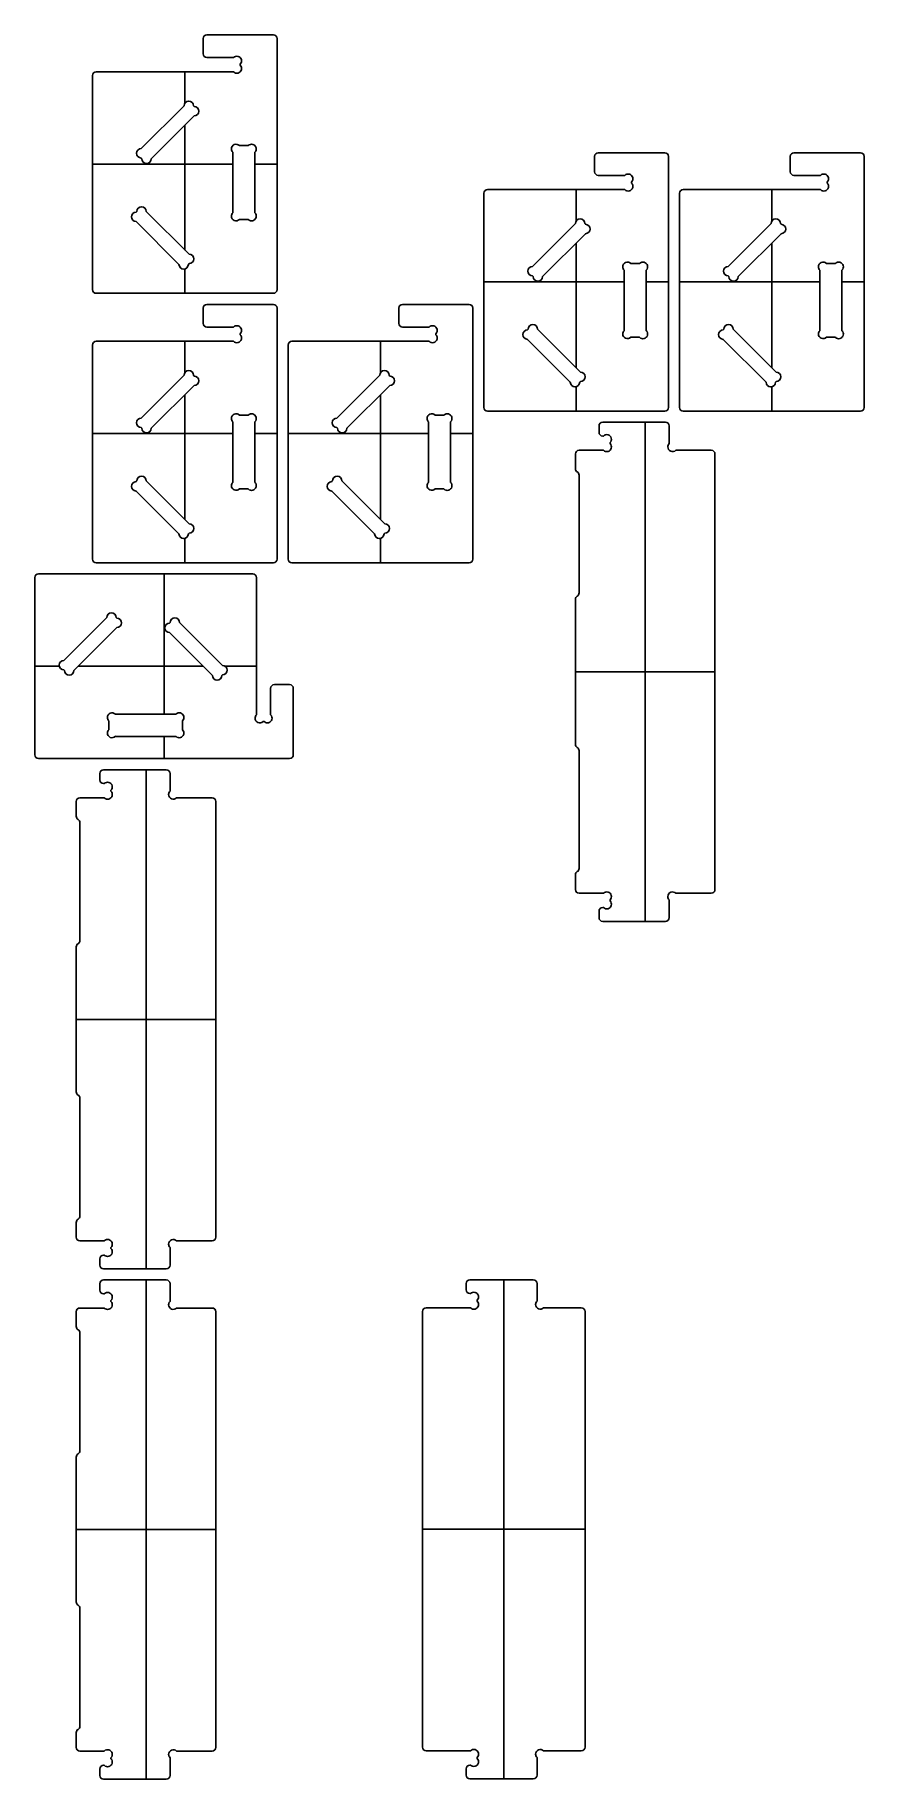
# Model space of a CAD drawing. Extents: x -14.9 to 29.3, y -39.4 to 53.6.
import ezdxf

# ---------------------------------------------------------------- set-up
doc = ezdxf.new("R2010")
doc.units = 0
doc.header["$MEASUREMENT"] = 0
doc.layers.add('DEFAULT', color=18, linetype='CONTINUOUS')

# ---------------------------------------------------------------- blocks, each defined once
blk = doc.blocks.new('GROWALL_-_V0_5_-_NESTING_-')
at = {"layer": 'DEFAULT'}
for p, q in [((15.197, 32.795, 0.738), (15.197, 32.453, 0.738)), ((15.197, 32.795, 0.738), (15.197, 32.795)), ((15.197, 32.795), (15.197, 32.453)), ((15.197, 32.453, 0.369), (15.197, 32.795, 0.369)), ((15.197, 32.624), (15.197, 32.624, 0.738)), ((18.74, 32.992, 0.738), (15.394, 32.992, 0.738)), ((15.394, 32.992, 0.738), (15.394, 32.992)), ((18.74, 32.992), (15.394, 32.992)), ((15.394, 32.992, 0.369), (18.74, 32.992, 0.369)), ((17.067, 32.992), (17.067, 32.992, 0.738)), ((17.657, 6.378, 0.738), (17.657, 32.992, 0.738)), ((17.657, 6.378), (17.657, 32.992)), ((18.74, 32.992, 0.738), (18.74, 32.992)), ((18.937, 31.85, 0.738), (18.937, 32.795, 0.738)), ((18.937, 32.795, 0.738), (18.937, 32.795)), ((18.937, 31.85), (18.937, 32.795)), ((18.937, 31.85, 0.369), (18.937, 32.795, 0.369)), ((15.197, 32.453, 0.738), (15.197, 32.453)), ((15.394, 32.256, 0.738), (15.434, 32.256, 0.738)), ((15.394, 32.256), (15.394, 32.256, 0.738)), ((15.394, 32.256), (15.434, 32.256)), ((15.394, 32.256, 0.369), (15.434, 32.256, 0.369)), ((15.414, 32.256, 0.738), (15.414, 32.256)), ((15.434, 32.256), (15.434, 32.256, 0.738)), ((15.611, 32.329, 0.738), (15.611, 32.329)), ((15.787, 31.902, 0.738), (15.787, 31.85, 0.738)), ((15.787, 31.902, 0.738), (15.787, 31.902)), ((15.787, 31.902), (15.787, 31.85)), ((15.787, 31.902, 0.369), (15.787, 31.85, 0.369)), ((15.787, 31.876), (15.787, 31.876, 0.738)), ((15.787, 31.85), (15.787, 31.85, 0.738)), ((15.861, 32.079, 0.738), (15.861, 32.079)), ((15.861, 31.673, 0.738), (15.861, 31.673)), ((18.864, 31.673), (18.864, 31.673, 0.738)), ((18.937, 32.322), (18.937, 32.322, 0.738)), ((18.937, 31.85, 0.738), (18.937, 31.85)), ((13.937, 31.299, 0.738), (13.937, 30.512, 0.738)), ((13.937, 31.299, 0.738), (13.937, 31.299)), ((13.937, 31.299), (13.937, 30.512)), ((13.937, 30.512, 0.369), (13.937, 31.299, 0.369)), ((13.937, 30.906), (13.937, 30.906, 0.738)), ((15.434, 31.496, 0.738), (14.134, 31.496, 0.738)), ((14.134, 31.496, 0.738), (14.134, 31.496)), ((15.434, 31.496), (14.134, 31.496)), ((15.434, 31.496, 0.369), (14.134, 31.496, 0.369)), ((14.784, 31.496), (14.784, 31.496, 0.738)), ((15.434, 31.496, 0.738), (15.434, 31.496)), ((15.611, 31.423, 0.738), (15.611, 31.423)), ((19.114, 31.423, 0.738), (19.114, 31.423)), ((21.181, 31.496, 0.738), (19.291, 31.496, 0.738)), ((19.291, 31.496), (19.291, 31.496, 0.738)), ((21.181, 31.496), (19.291, 31.496)), ((19.291, 31.496, 0.369), (21.181, 31.496, 0.369)), ((20.236, 31.496), (20.236, 31.496, 0.738)), ((21.181, 31.496, 0.738), (21.181, 31.496)), ((21.378, 8.071, 0.738), (21.378, 31.299, 0.738)), ((21.378, 31.299, 0.738), (21.378, 31.299)), ((21.378, 8.071), (21.378, 31.299)), ((21.378, 8.071, 0.369), (21.378, 31.299, 0.369)), ((13.937, 30.512, 0.738), (13.937, 30.512)), ((14.035, 30.341), (14.035, 30.341, 0.738)), ((14.134, 30.171, 0.738), (14.134, 23.891, 0.738)), ((14.134, 30.171, 0.738), (14.134, 30.171)), ((14.134, 30.171), (14.134, 23.891)), ((14.134, 23.891, 0.369), (14.134, 30.171, 0.369)), ((14.134, 27.031), (14.134, 27.031, 0.738)), ((13.937, 23.55, 0.738), (13.937, 15.82, 0.738)), ((13.937, 23.55, 0.738), (13.937, 23.55)), ((13.937, 23.55), (13.937, 15.82)), ((13.937, 15.82, 0.369), (13.937, 23.55, 0.369)), ((14.035, 23.72, 0.738), (14.035, 23.72)), ((14.134, 23.891), (14.134, 23.891, 0.738)), ((13.937, 19.685, 0.738), (21.378, 19.685, 0.738)), ((13.937, 19.685), (13.937, 19.685, 0.738)), ((13.937, 19.685), (21.378, 19.685)), ((21.378, 19.685, 0.738), (21.378, 19.685)), ((13.937, 15.82, 0.738), (13.937, 15.82)), ((14.035, 15.65), (14.035, 15.65, 0.738)), ((14.134, 15.479, 0.738), (14.134, 9.199, 0.738)), ((14.134, 15.479, 0.738), (14.134, 15.479)), ((14.134, 15.479), (14.134, 9.199)), ((14.134, 15.479, 0.369), (14.134, 9.199, 0.369)), ((14.134, 12.339), (14.134, 12.339, 0.738)), ((13.937, 8.858, 0.738), (13.937, 8.071, 0.738)), ((13.937, 8.858, 0.738), (13.937, 8.858)), ((13.937, 8.858), (13.937, 8.071)), ((13.937, 8.071, 0.369), (13.937, 8.858, 0.369)), ((13.937, 8.465), (13.937, 8.465, 0.738)), ((14.035, 9.029, 0.738), (14.035, 9.029)), ((14.134, 9.199), (14.134, 9.199, 0.738)), ((13.937, 8.071, 0.738), (13.937, 8.071)), ((14.134, 7.874, 0.738), (15.434, 7.874, 0.738)), ((14.134, 7.874, 0.738), (14.134, 7.874)), ((14.134, 7.874), (15.434, 7.874)), ((14.134, 7.874, 0.369), (15.434, 7.874, 0.369)), ((14.784, 7.874), (14.784, 7.874, 0.738)), ((15.434, 7.874), (15.434, 7.874, 0.738)), ((15.611, 7.947, 0.738), (15.611, 7.947)), ((15.787, 7.52, 0.738), (15.787, 7.468, 0.738)), ((15.787, 7.52, 0.738), (15.787, 7.52)), ((15.787, 7.52), (15.787, 7.468)), ((15.787, 7.52, 0.369), (15.787, 7.468, 0.369)), ((15.787, 7.494), (15.787, 7.494, 0.738)), ((15.787, 7.468), (15.787, 7.468, 0.738)), ((15.861, 7.697, 0.738), (15.861, 7.697)), ((18.864, 7.697), (18.864, 7.697, 0.738)), ((18.937, 6.575, 0.738), (18.937, 7.52, 0.738)), ((18.937, 7.52), (18.937, 7.52, 0.738)), ((18.937, 6.575), (18.937, 7.52)), ((18.937, 6.575, 0.369), (18.937, 7.52, 0.369)), ((19.114, 7.947, 0.738), (19.114, 7.947)), ((19.291, 7.874, 0.738), (19.291, 7.874)), ((19.291, 7.874, 0.738), (21.181, 7.874, 0.738)), ((19.291, 7.874), (21.181, 7.874)), ((19.291, 7.874, 0.369), (21.181, 7.874, 0.369)), ((20.236, 7.874, 0.738), (20.236, 7.874)), ((21.181, 7.874, 0.738), (21.181, 7.874)), ((21.378, 8.071, 0.738), (21.378, 8.071)), ((15.197, 6.917, 0.738), (15.197, 6.575, 0.738)), ((15.197, 6.917, 0.738), (15.197, 6.917)), ((15.197, 6.917), (15.197, 6.575)), ((15.197, 6.575, 0.369), (15.197, 6.917, 0.369)), ((15.197, 6.746), (15.197, 6.746, 0.738)), ((15.197, 6.575, 0.738), (15.197, 6.575)), ((15.434, 7.114, 0.738), (15.394, 7.114, 0.738)), ((15.394, 7.114, 0.738), (15.394, 7.114)), ((15.434, 7.114), (15.394, 7.114)), ((15.434, 7.114, 0.369), (15.394, 7.114, 0.369)), ((15.414, 7.114), (15.414, 7.114, 0.738)), ((15.434, 7.114, 0.738), (15.434, 7.114)), ((15.611, 7.041, 0.738), (15.611, 7.041)), ((15.861, 7.291, 0.738), (15.861, 7.291)), ((18.937, 7.048), (18.937, 7.048, 0.738)), ((18.937, 6.575, 0.738), (18.937, 6.575)), ((15.394, 6.378, 0.738), (18.74, 6.378, 0.738)), ((15.394, 6.378, 0.738), (15.394, 6.378)), ((15.394, 6.378), (18.74, 6.378)), ((15.394, 6.378, 0.369), (18.74, 6.378, 0.369)), ((17.067, 6.378, 0.738), (17.067, 6.378)), ((18.74, 6.378, 0.738), (18.74, 6.378))]:
    blk.add_line(p, q, dxfattribs=at)
for centre, radius, start, end in [((15.394, 32.795, 0.738), 0.197, 90, 180), ((15.394, 32.795), 0.197, 90, 180), ((15.394, 32.795, 0.369), 0.197, 90, 180), ((18.74, 32.795, 0.738), 0.197, 360, 90), ((18.74, 32.795), 0.197, 360, 90), ((18.74, 32.795, 0.369), 0.197, 0, 90), ((15.394, 32.453, 0.738), 0.197, 180, 270), ((15.394, 32.453), 0.197, 180, 270), ((15.394, 32.453, 0.369), 0.197, 180, 270), ((15.611, 32.079, 0.738), 0.25, 314.99837, 135.00163), ((15.611, 32.079), 0.25, 314.99837, 135.00163), ((15.611, 32.079, 0.369), 0.25, 314.99837, 135.00163), ((15.611, 31.673, 0.738), 0.25, 224.99837, 45.00163), ((15.611, 31.673), 0.25, 224.99837, 45.00163), ((15.611, 31.673, 0.369), 0.25, 224.99837, 45.00163), ((19.114, 31.673, 0.738), 0.25, 134.99837, 180), ((19.114, 31.673), 0.25, 134.99837, 180), ((19.114, 31.673, 0.369), 0.25, 134.99837, 180), ((19.114, 31.673, 0.738), 0.25, 180, 315.00163), ((19.114, 31.673), 0.25, 180, 315.00163), ((19.114, 31.673, 0.369), 0.25, 180, 315.00163), ((14.134, 31.299, 0.738), 0.197, 90, 180), ((14.134, 31.299), 0.197, 90, 180), ((14.134, 31.299, 0.369), 0.197, 90, 180), ((21.181, 31.299, 0.738), 0.197, 360, 90), ((21.181, 31.299), 0.197, 360, 90), ((21.181, 31.299, 0.369), 0.197, 0, 90), ((14.134, 30.512, 0.738), 0.197, 180, 240), ((14.134, 30.512), 0.197, 180, 240), ((14.134, 30.512, 0.369), 0.197, 180, 240), ((13.937, 30.171, 0.738), 0.197, 0, 60), ((13.937, 30.171), 0.197, 0, 60), ((13.937, 30.171, 0.369), 0.197, 0, 60), ((14.134, 23.55, 0.738), 0.197, 120, 180), ((14.134, 23.55), 0.197, 120, 180), ((14.134, 23.55, 0.369), 0.197, 120, 180), ((13.937, 23.891, 0.738), 0.197, 300, 360), ((13.937, 23.891), 0.197, 300, 360), ((13.937, 23.891, 0.369), 0.197, 300, 0), ((14.134, 15.82, 0.738), 0.197, 180, 240), ((14.134, 15.82), 0.197, 180, 240), ((14.134, 15.82, 0.369), 0.197, 180, 240), ((13.937, 15.479, 0.738), 0.197, 0, 60), ((13.937, 15.479), 0.197, 0, 60), ((13.937, 15.479, 0.369), 0.197, 0, 60), ((14.134, 8.858, 0.738), 0.197, 120, 180), ((14.134, 8.858), 0.197, 120, 180), ((14.134, 8.858, 0.369), 0.197, 120, 180), ((13.937, 9.199, 0.738), 0.197, 300, 360), ((13.937, 9.199), 0.197, 300, 360), ((13.937, 9.199, 0.369), 0.197, 300, 0), ((14.134, 8.071, 0.738), 0.197, 180, 270), ((14.134, 8.071), 0.197, 180, 270), ((14.134, 8.071, 0.369), 0.197, 180, 270), ((15.611, 7.697, 0.738), 0.25, 314.99837, 135.00163), ((15.611, 7.697), 0.25, 314.99837, 135.00163), ((15.611, 7.697, 0.369), 0.25, 314.99837, 135.00163), ((15.611, 7.291, 0.738), 0.25, 224.99837, 45.00163), ((15.611, 7.291), 0.25, 224.99837, 45.00163), ((15.611, 7.291, 0.369), 0.25, 224.99837, 45.00163), ((19.114, 7.697, 0.738), 0.25, 44.99837, 180), ((19.114, 7.697), 0.25, 44.99837, 180), ((19.114, 7.697, 0.369), 0.25, 44.99837, 180), ((19.114, 7.697, 0.738), 0.25, 180, 225.00163), ((19.114, 7.697), 0.25, 180, 225.00163), ((19.114, 7.697, 0.369), 0.25, 180, 225.00163), ((21.181, 8.071, 0.738), 0.197, 270, 0), ((21.181, 8.071), 0.197, 270, 0), ((21.181, 8.071, 0.369), 0.197, 270, 0), ((15.394, 6.917, 0.738), 0.197, 90, 180), ((15.394, 6.917), 0.197, 90, 180), ((15.394, 6.917, 0.369), 0.197, 90, 180), ((15.394, 6.575, 0.738), 0.197, 180, 270), ((15.394, 6.575), 0.197, 180, 270), ((15.394, 6.575, 0.369), 0.197, 180, 270), ((18.74, 6.575, 0.738), 0.197, 270, 360), ((18.74, 6.575), 0.197, 270, 360), ((18.74, 6.575, 0.369), 0.197, 270, 0)]:
    blk.add_arc(centre, radius, start, end, dxfattribs=at)
blk = doc.blocks.new('GROWALL_-_V0_5_-_NESTING_0')
at = {"layer": 'DEFAULT'}
for p, q in [((-5.906, 39.078, 0.738), (-5.906, 38.263, 0.738)), ((-5.906, 39.078), (-5.906, 39.078, 0.738)), ((-5.906, 38.263), (-5.906, 39.078)), ((-5.906, 38.263, 0.369), (-5.906, 39.078, 0.369)), ((-2.166, 39.275, 0.738), (-5.709, 39.275, 0.738)), ((-5.709, 39.275, 0.738), (-5.709, 39.275)), ((-5.709, 39.275), (-2.166, 39.275)), ((-5.709, 39.275, 0.369), (-2.166, 39.275, 0.369)), ((-3.937, 39.275, 0.738), (-3.937, 39.275)), ((-2.166, 39.275), (-2.166, 39.275, 0.738)), ((-1.969, 25.692, 0.738), (-1.969, 39.078, 0.738)), ((-1.969, 39.078, 0.738), (-1.969, 39.078)), ((-1.969, 39.078), (-1.969, 25.692)), ((-1.969, 39.078, 0.369), (-1.969, 25.692, 0.369)), ((-5.906, 38.67, 0.738), (-5.906, 38.67)), ((-5.906, 38.263, 0.738), (-5.906, 38.263)), ((-4.114, 38.139, 0.738), (-4.114, 38.139)), ((-4.291, 37.306, 0.738), (-11.614, 37.306, 0.738)), ((-11.614, 37.306, 0.738), (-11.614, 37.306)), ((-11.614, 37.306), (-4.291, 37.306)), ((-11.614, 37.306, 0.369), (-4.291, 37.306, 0.369)), ((-7.953, 37.306, 0.738), (-7.953, 37.306)), ((-6.89, 35.631, 0.738), (-6.89, 37.306, 0.738)), ((-6.89, 35.631), (-6.89, 37.306)), ((-5.709, 38.066, 0.738), (-4.291, 38.066, 0.738)), ((-5.709, 38.066), (-5.709, 38.066, 0.738)), ((-4.291, 38.066), (-5.709, 38.066)), ((-4.291, 38.066, 0.369), (-5.709, 38.066, 0.369)), ((-5, 38.066), (-5, 38.066, 0.738)), ((-4.291, 38.066), (-4.291, 38.066, 0.738)), ((-4.291, 37.306), (-4.291, 37.306, 0.738)), ((-4.114, 37.233, 0.738), (-4.114, 37.233)), ((-3.937, 37.713, 0.738), (-3.937, 37.66, 0.738)), ((-3.937, 37.713, 0.738), (-3.937, 37.713)), ((-3.937, 37.713), (-3.937, 37.66)), ((-3.937, 37.66, 0.369), (-3.937, 37.713, 0.369)), ((-3.937, 37.686), (-3.937, 37.686, 0.738)), ((-3.937, 37.66), (-3.937, 37.66, 0.738)), ((-3.864, 37.889, 0.738), (-3.864, 37.889)), ((-3.864, 37.483, 0.738), (-3.864, 37.483)), ((-11.811, 37.109, 0.738), (-11.811, 25.692, 0.738)), ((-11.811, 37.109), (-11.811, 37.109, 0.738)), ((-11.811, 25.692), (-11.811, 37.109)), ((-11.811, 25.692, 0.369), (-11.811, 37.109, 0.369)), ((-9.215, 33.21, 0.738), (-6.931, 35.494, 0.738)), ((-9.215, 33.21), (-6.931, 35.494)), ((-9.215, 33.21, 0.369), (-6.931, 35.494, 0.369)), ((-6.931, 35.494), (-6.931, 35.494, 0.738)), ((-6.681, 35.744, 0.738), (-6.681, 35.744)), ((-6.431, 35.494, 0.738), (-6.431, 35.494)), ((-6.431, 35.494, 0.738), (-6.394, 35.456, 0.738)), ((-6.431, 35.494), (-6.394, 35.456)), ((-6.431, 35.494, 0.369), (-6.394, 35.456, 0.369)), ((-6.412, 35.475), (-6.412, 35.475, 0.738)), ((-6.394, 35.456), (-6.394, 35.456, 0.738)), ((-6.394, 34.956, 0.738), (-8.678, 32.672, 0.738)), ((-6.394, 34.956), (-8.678, 32.672)), ((-6.394, 34.956, 0.369), (-8.678, 32.672, 0.369)), ((-6.89, 27.804, 0.738), (-6.89, 34.46, 0.738)), ((-6.89, 27.804), (-6.89, 34.46)), ((-6.394, 34.956, 0.738), (-6.394, 34.956)), ((-6.144, 35.206, 0.738), (-6.144, 35.206)), ((-8.073, 34.352), (-8.073, 34.352, 0.738)), ((-7.536, 33.814), (-7.536, 33.814, 0.738)), ((-9.465, 32.96), (-9.465, 32.96, 0.738)), ((-9.215, 33.21, 0.738), (-9.215, 33.21)), ((-9.215, 32.71), (-9.215, 32.71, 0.738)), ((-9.178, 32.672, 0.738), (-9.215, 32.71, 0.738)), ((-9.178, 32.672), (-9.215, 32.71)), ((-9.178, 32.672, 0.369), (-9.215, 32.71, 0.369)), ((-9.196, 32.691), (-9.196, 32.691, 0.738)), ((-9.178, 32.672, 0.738), (-9.178, 32.672)), ((-8.678, 32.672), (-8.678, 32.672, 0.738)), ((-4.404, 33.193), (-4.404, 33.193, 0.738)), ((-4.331, 29.786, 0.738), (-4.331, 33.016, 0.738)), ((-4.331, 33.016), (-4.331, 33.016, 0.738)), ((-4.331, 29.786), (-4.331, 33.016)), ((-4.331, 29.786, 0.369), (-4.331, 33.016, 0.369)), ((-4.154, 33.443, 0.738), (-4.154, 33.443)), ((-3.977, 33.369, 0.738), (-3.977, 33.369)), ((-3.977, 33.369, 0.738), (-3.503, 33.369, 0.738)), ((-3.977, 33.369), (-3.503, 33.369)), ((-3.977, 33.369, 0.369), (-3.503, 33.369, 0.369)), ((-3.74, 33.369, 0.738), (-3.74, 33.369)), ((-3.503, 33.369), (-3.503, 33.369, 0.738)), ((-3.327, 33.443, 0.738), (-3.327, 33.443)), ((-3.15, 33.016, 0.738), (-3.15, 29.786, 0.738)), ((-3.15, 33.016, 0.738), (-3.15, 33.016)), ((-3.15, 33.016), (-3.15, 29.786)), ((-3.15, 33.016, 0.369), (-3.15, 29.786, 0.369)), ((-3.077, 33.193, 0.738), (-3.077, 33.193)), ((-11.811, 32.385, 0.738), (-4.331, 32.385, 0.738)), ((-11.811, 32.385), (-4.331, 32.385)), ((-8.928, 32.422, 0.738), (-8.928, 32.422)), ((-3.15, 32.385, 0.738), (-1.969, 32.385, 0.738)), ((-3.15, 32.385), (-1.969, 32.385)), ((-1.969, 32.385), (-1.969, 32.385, 0.738)), ((-11.811, 31.401, 0.738), (-11.811, 31.401)), ((-4.331, 31.401), (-4.331, 31.401, 0.738)), ((-3.15, 31.401), (-3.15, 31.401, 0.738)), ((-9.484, 29.823, 0.738), (-9.446, 29.86, 0.738)), ((-9.484, 29.823), (-9.446, 29.86)), ((-9.446, 29.86, 0.369), (-9.484, 29.823, 0.369)), ((-9.484, 29.823, 0.738), (-9.484, 29.823)), ((-9.465, 29.842), (-9.465, 29.842, 0.738)), ((-9.446, 29.86), (-9.446, 29.86, 0.738)), ((-9.196, 30.11, 0.738), (-9.196, 30.11)), ((-8.946, 29.86, 0.738), (-6.662, 27.577, 0.738)), ((-8.946, 29.86), (-8.946, 29.86, 0.738)), ((-6.662, 27.577), (-8.946, 29.86)), ((-6.662, 27.577, 0.369), (-8.946, 29.86, 0.369)), ((-4.331, 29.786, 0.738), (-4.331, 29.786)), ((-3.15, 29.786), (-3.15, 29.786, 0.738)), ((-9.734, 29.573), (-9.734, 29.573, 0.738)), ((-9.484, 29.323), (-9.484, 29.323, 0.738)), ((-7.2, 27.039, 0.738), (-9.484, 29.323, 0.738)), ((-9.484, 29.323), (-7.2, 27.039)), ((-9.484, 29.323, 0.369), (-7.2, 27.039, 0.369)), ((-4.404, 29.609), (-4.404, 29.609, 0.738)), ((-4.154, 29.359, 0.738), (-4.154, 29.359)), ((-3.503, 29.432, 0.738), (-3.977, 29.432, 0.738)), ((-3.977, 29.432), (-3.977, 29.432, 0.738)), ((-3.503, 29.432), (-3.977, 29.432)), ((-3.977, 29.432, 0.369), (-3.503, 29.432, 0.369)), ((-3.74, 29.432), (-3.74, 29.432, 0.738)), ((-3.503, 29.432, 0.738), (-3.503, 29.432)), ((-3.327, 29.359, 0.738), (-3.327, 29.359)), ((-3.077, 29.609, 0.738), (-3.077, 29.609)), ((-8.342, 28.181), (-8.342, 28.181, 0.738)), ((-7.804, 28.719), (-7.804, 28.719, 0.738)), ((-7.2, 27.039), (-7.2, 27.039, 0.738)), ((-6.662, 27.077, 0.738), (-6.7, 27.039, 0.738)), ((-6.662, 27.077), (-6.7, 27.039)), ((-6.7, 27.039, 0.369), (-6.662, 27.077, 0.369)), ((-6.7, 27.039), (-6.7, 27.039, 0.738)), ((-6.681, 27.058), (-6.681, 27.058, 0.738)), ((-6.662, 27.577), (-6.662, 27.577, 0.738)), ((-6.662, 27.077, 0.738), (-6.662, 27.077)), ((-6.412, 27.327, 0.738), (-6.412, 27.327)), ((-6.95, 26.789, 0.738), (-6.95, 26.789)), ((-6.89, 25.495, 0.738), (-6.89, 26.797, 0.738)), ((-6.89, 25.495), (-6.89, 26.797)), ((-11.811, 25.692, 0.738), (-11.811, 25.692)), ((-11.614, 25.495, 0.738), (-2.166, 25.495, 0.738)), ((-11.614, 25.495), (-11.614, 25.495, 0.738)), ((-2.166, 25.495), (-11.614, 25.495)), ((-11.614, 25.495, 0.369), (-2.166, 25.495, 0.369)), ((-6.89, 25.495), (-6.89, 25.495, 0.738)), ((-2.166, 25.495, 0.738), (-2.166, 25.495)), ((-1.969, 25.692), (-1.969, 25.692, 0.738))]:
    blk.add_line(p, q, dxfattribs=at)
for centre, radius, start, end in [((-5.709, 39.078, 0.738), 0.197, 90, 180), ((-5.709, 39.078), 0.197, 90, 180), ((-5.709, 39.078, 0.369), 0.197, 90, 180), ((-2.166, 39.078, 0.738), 0.197, 360, 90), ((-2.166, 39.078), 0.197, 360, 90), ((-2.166, 39.078, 0.369), 0.197, 0, 90), ((-5.709, 38.263, 0.738), 0.197, 180, 270), ((-5.709, 38.263), 0.197, 180, 270), ((-5.709, 38.263, 0.369), 0.197, 180, 270), ((-4.114, 37.889, 0.738), 0.25, 314.99837, 135.00163), ((-4.114, 37.889), 0.25, 314.99837, 135.00163), ((-4.114, 37.889, 0.369), 0.25, 314.99837, 135.00163), ((-11.614, 37.109, 0.738), 0.197, 90, 180), ((-11.614, 37.109), 0.197, 90, 180), ((-11.614, 37.109, 0.369), 0.197, 90, 180), ((-4.114, 37.483, 0.738), 0.25, 224.99837, 45.00163), ((-4.114, 37.483), 0.25, 224.99837, 45.00163), ((-4.114, 37.483, 0.369), 0.25, 224.99837, 45.00163), ((-6.681, 35.494, 0.738), 0.25, 360, 180), ((-6.681, 35.494), 0.25, 360, 180), ((-6.681, 35.494, 0.369), 0.25, 0, 180), ((-6.394, 35.206, 0.738), 0.25, 270, 90), ((-6.394, 35.206), 0.25, 270, 90), ((-6.394, 35.206, 0.369), 0.25, 270, 90), ((-9.215, 32.96, 0.738), 0.25, 90, 180), ((-9.215, 32.96), 0.25, 90, 180), ((-9.215, 32.96, 0.369), 0.25, 90, 180), ((-9.215, 32.96, 0.738), 0.25, 180, 270), ((-9.215, 32.96), 0.25, 180, 270), ((-9.215, 32.96, 0.369), 0.25, 180, 270), ((-8.928, 32.672, 0.738), 0.25, 180, 0), ((-8.928, 32.672), 0.25, 180, 360), ((-8.928, 32.672, 0.369), 0.25, 180, 0), ((-4.154, 33.193, 0.738), 0.25, 44.99837, 180), ((-4.154, 33.193), 0.25, 44.99837, 180), ((-4.154, 33.193, 0.369), 0.25, 44.99837, 180), ((-4.154, 33.193, 0.738), 0.25, 180, 225.00163), ((-4.154, 33.193), 0.25, 180, 225.00163), ((-4.154, 33.193, 0.369), 0.25, 180, 225.00163), ((-3.327, 33.193, 0.738), 0.25, 314.99837, 135.00163), ((-3.327, 33.193), 0.25, 314.99837, 135.00163), ((-3.327, 33.193, 0.369), 0.25, 314.99837, 135.00163), ((-9.484, 29.573, 0.738), 0.25, 90, 180), ((-9.484, 29.573), 0.25, 90, 180), ((-9.484, 29.573, 0.369), 0.25, 90, 180), ((-9.196, 29.86, 0.738), 0.25, 360, 180), ((-9.196, 29.86), 0.25, 360, 180), ((-9.196, 29.86, 0.369), 0.25, 0, 180), ((-4.154, 29.609, 0.738), 0.25, 134.99837, 180), ((-4.154, 29.609), 0.25, 134.99837, 180), ((-4.154, 29.609, 0.369), 0.25, 134.99837, 180), ((-3.327, 29.609, 0.738), 0.25, 224.99837, 45.00163), ((-3.327, 29.609), 0.25, 224.99837, 45.00163), ((-3.327, 29.609, 0.369), 0.25, 224.99837, 45.00163), ((-9.484, 29.573, 0.738), 0.25, 180, 270), ((-9.484, 29.573), 0.25, 180, 270), ((-9.484, 29.573, 0.369), 0.25, 180, 270), ((-4.154, 29.609, 0.738), 0.25, 180, 315.00163), ((-4.154, 29.609), 0.25, 180, 315.00163), ((-4.154, 29.609, 0.369), 0.25, 180, 315.00163), ((-6.95, 27.039, 0.738), 0.25, 180, 0), ((-6.95, 27.039), 0.25, 180, 0), ((-6.95, 27.039, 0.369), 0.25, 180, 0), ((-6.662, 27.327, 0.738), 0.25, 270, 90), ((-6.662, 27.327), 0.25, 270, 90), ((-6.662, 27.327, 0.369), 0.25, 270, 90), ((-11.614, 25.692, 0.738), 0.197, 180, 270), ((-11.614, 25.692), 0.197, 180, 270), ((-11.614, 25.692, 0.369), 0.197, 180, 270), ((-2.166, 25.692, 0.738), 0.197, 270, 360), ((-2.166, 25.692), 0.197, 270, 360), ((-2.166, 25.692, 0.369), 0.197, 270, 0)]:
    blk.add_arc(centre, radius, start, end, dxfattribs=at)
blk = doc.blocks.new('GROWALL_-_V0_5_-_NESTING_1')
at = {"layer": 'DEFAULT'}
for p, q in [((14.96, 47.165, 0.738), (14.96, 46.35, 0.738)), ((14.96, 47.165), (14.96, 47.165, 0.738)), ((14.96, 46.35), (14.96, 47.165)), ((14.96, 46.35, 0.369), (14.96, 47.165, 0.369)), ((14.96, 46.758, 0.738), (14.96, 46.758)), ((18.7, 47.362, 0.738), (15.157, 47.362, 0.738)), ((15.157, 47.362, 0.738), (15.157, 47.362)), ((15.157, 47.362), (18.7, 47.362)), ((15.157, 47.362, 0.369), (18.7, 47.362, 0.369)), ((16.929, 47.362), (16.929, 47.362, 0.738)), ((18.7, 47.362), (18.7, 47.362, 0.738)), ((18.897, 33.78, 0.738), (18.897, 47.165, 0.738)), ((18.897, 47.165, 0.738), (18.897, 47.165)), ((18.897, 47.165), (18.897, 33.78)), ((18.897, 33.78, 0.369), (18.897, 47.165, 0.369)), ((14.96, 46.35, 0.738), (14.96, 46.35)), ((15.157, 46.154, 0.738), (16.575, 46.154, 0.738)), ((15.157, 46.154), (15.157, 46.154, 0.738)), ((16.575, 46.154), (15.157, 46.154)), ((15.157, 46.154, 0.369), (16.575, 46.154, 0.369)), ((15.866, 46.154), (15.866, 46.154, 0.738)), ((16.575, 46.154), (16.575, 46.154, 0.738)), ((16.752, 46.227, 0.738), (16.752, 46.227)), ((16.929, 45.8, 0.738), (16.929, 45.747, 0.738)), ((16.929, 45.8, 0.738), (16.929, 45.8)), ((16.929, 45.8), (16.929, 45.747)), ((16.929, 45.747, 0.369), (16.929, 45.8, 0.369)), ((16.929, 45.774, 0.738), (16.929, 45.774)), ((16.929, 45.747), (16.929, 45.747, 0.738)), ((17.002, 45.977, 0.738), (17.002, 45.977)), ((9.055, 45.197, 0.738), (9.055, 33.78, 0.738)), ((9.055, 45.197), (9.055, 45.197, 0.738)), ((9.055, 33.78), (9.055, 45.197)), ((9.055, 33.78, 0.369), (9.055, 45.197, 0.369)), ((16.575, 45.394, 0.738), (9.252, 45.394, 0.738)), ((9.252, 45.394, 0.738), (9.252, 45.394)), ((9.252, 45.394), (16.575, 45.394)), ((9.252, 45.394, 0.369), (16.575, 45.394, 0.369)), ((12.913, 45.394), (12.913, 45.394, 0.738)), ((13.976, 43.718, 0.738), (13.976, 45.394, 0.738)), ((13.976, 43.718), (13.976, 45.394)), ((16.575, 45.394), (16.575, 45.394, 0.738)), ((16.752, 45.32, 0.738), (16.752, 45.32)), ((17.002, 45.57, 0.738), (17.002, 45.57)), ((14.185, 43.831, 0.738), (14.185, 43.831)), ((11.651, 41.297, 0.738), (13.935, 43.581, 0.738)), ((11.651, 41.297), (13.935, 43.581)), ((11.651, 41.297, 0.369), (13.935, 43.581, 0.369)), ((14.472, 43.044, 0.738), (12.188, 40.76, 0.738)), ((14.472, 43.044), (12.188, 40.76)), ((14.472, 43.044, 0.369), (12.188, 40.76, 0.369)), ((13.935, 43.581), (13.935, 43.581, 0.738)), ((14.435, 43.581, 0.738), (14.435, 43.581)), ((14.435, 43.581, 0.738), (14.472, 43.544, 0.738)), ((14.435, 43.581), (14.472, 43.544)), ((14.435, 43.581, 0.369), (14.472, 43.544, 0.369)), ((14.454, 43.562), (14.454, 43.562, 0.738)), ((14.472, 43.544), (14.472, 43.544, 0.738)), ((14.472, 43.044, 0.738), (14.472, 43.044)), ((14.722, 43.294, 0.738), (14.722, 43.294)), ((12.793, 42.439), (12.793, 42.439, 0.738)), ((13.33, 41.902), (13.33, 41.902, 0.738)), ((13.976, 35.892, 0.738), (13.976, 42.547, 0.738)), ((13.976, 35.892), (13.976, 42.547)), ((11.401, 41.047), (11.401, 41.047, 0.738)), ((11.651, 41.297, 0.738), (11.651, 41.297)), ((16.462, 41.28), (16.462, 41.28, 0.738)), ((16.535, 37.873, 0.738), (16.535, 41.103, 0.738)), ((16.535, 41.103), (16.535, 41.103, 0.738)), ((16.535, 37.873), (16.535, 41.103)), ((16.535, 37.873, 0.369), (16.535, 41.103, 0.369)), ((16.712, 41.53, 0.738), (16.712, 41.53)), ((16.889, 41.457, 0.738), (16.889, 41.457)), ((16.889, 41.457, 0.738), (17.363, 41.457, 0.738)), ((16.889, 41.457), (17.363, 41.457)), ((16.889, 41.457, 0.369), (17.363, 41.457, 0.369)), ((17.126, 41.457), (17.126, 41.457, 0.738)), ((17.363, 41.457), (17.363, 41.457, 0.738)), ((17.539, 41.53, 0.738), (17.539, 41.53)), ((17.716, 41.103, 0.738), (17.716, 37.873, 0.738)), ((17.716, 41.103, 0.738), (17.716, 41.103)), ((17.716, 41.103), (17.716, 37.873)), ((17.716, 41.103, 0.369), (17.716, 37.873, 0.369)), ((17.789, 41.28, 0.738), (17.789, 41.28)), ((9.055, 40.472, 0.738), (16.535, 40.472, 0.738)), ((9.055, 40.472), (16.535, 40.472)), ((11.651, 40.797), (11.651, 40.797, 0.738)), ((11.688, 40.76, 0.738), (11.651, 40.797, 0.738)), ((11.688, 40.76), (11.651, 40.797)), ((11.688, 40.76, 0.369), (11.651, 40.797, 0.369)), ((11.67, 40.779), (11.67, 40.779, 0.738)), ((11.688, 40.76, 0.738), (11.688, 40.76)), ((11.938, 40.51, 0.738), (11.938, 40.51)), ((12.188, 40.76), (12.188, 40.76, 0.738)), ((17.716, 40.472, 0.738), (18.897, 40.472, 0.738)), ((17.716, 40.472), (18.897, 40.472)), ((18.897, 40.472), (18.897, 40.472, 0.738)), ((9.055, 39.488, 0.738), (9.055, 39.488)), ((16.535, 39.488), (16.535, 39.488, 0.738)), ((17.716, 39.488), (17.716, 39.488, 0.738)), ((11.67, 38.198, 0.738), (11.67, 38.198)), ((11.133, 37.661), (11.133, 37.661, 0.738)), ((11.383, 37.911, 0.738), (11.42, 37.948, 0.738)), ((11.383, 37.911), (11.42, 37.948)), ((11.42, 37.948, 0.369), (11.383, 37.911, 0.369)), ((11.383, 37.911, 0.738), (11.383, 37.911)), ((11.383, 37.411), (11.383, 37.411, 0.738)), ((13.666, 35.127, 0.738), (11.383, 37.411, 0.738)), ((11.383, 37.411), (13.666, 35.127)), ((11.383, 37.411, 0.369), (13.666, 35.127, 0.369)), ((11.401, 37.929), (11.401, 37.929, 0.738)), ((11.42, 37.948), (11.42, 37.948, 0.738)), ((11.92, 37.948, 0.738), (14.204, 35.664, 0.738)), ((11.92, 37.948), (11.92, 37.948, 0.738)), ((14.204, 35.664), (11.92, 37.948)), ((14.204, 35.664, 0.369), (11.92, 37.948, 0.369)), ((16.462, 37.696), (16.462, 37.696, 0.738)), ((16.535, 37.873, 0.738), (16.535, 37.873)), ((16.712, 37.446, 0.738), (16.712, 37.446)), ((17.363, 37.52, 0.738), (16.889, 37.52, 0.738)), ((16.889, 37.52), (16.889, 37.52, 0.738)), ((17.363, 37.52), (16.889, 37.52)), ((16.889, 37.52, 0.369), (17.363, 37.52, 0.369)), ((17.126, 37.52), (17.126, 37.52, 0.738)), ((17.363, 37.52, 0.738), (17.363, 37.52)), ((17.539, 37.446, 0.738), (17.539, 37.446)), ((17.716, 37.873), (17.716, 37.873, 0.738)), ((17.789, 37.696, 0.738), (17.789, 37.696)), ((13.062, 36.806), (13.062, 36.806, 0.738)), ((12.524, 36.269), (12.524, 36.269, 0.738)), ((14.204, 35.664), (14.204, 35.664, 0.738)), ((14.454, 35.414, 0.738), (14.454, 35.414)), ((13.666, 35.127), (13.666, 35.127, 0.738)), ((13.916, 34.877, 0.738), (13.916, 34.877)), ((13.976, 33.583, 0.738), (13.976, 34.884, 0.738)), ((13.976, 33.583), (13.976, 34.884)), ((14.204, 35.164, 0.738), (14.166, 35.127, 0.738)), ((14.204, 35.164), (14.166, 35.127)), ((14.166, 35.127, 0.369), (14.204, 35.164, 0.369)), ((14.166, 35.127), (14.166, 35.127, 0.738)), ((14.185, 35.145), (14.185, 35.145, 0.738)), ((14.204, 35.164, 0.738), (14.204, 35.164)), ((9.055, 33.78, 0.738), (9.055, 33.78)), ((9.252, 33.583, 0.738), (18.7, 33.583, 0.738)), ((9.252, 33.583), (9.252, 33.583, 0.738)), ((18.7, 33.583), (9.252, 33.583)), ((9.252, 33.583, 0.369), (18.7, 33.583, 0.369)), ((13.976, 33.583), (13.976, 33.583, 0.738)), ((18.7, 33.583, 0.738), (18.7, 33.583)), ((18.897, 33.78), (18.897, 33.78, 0.738))]:
    blk.add_line(p, q, dxfattribs=at)
for centre, radius, start, end in [((15.157, 47.165, 0.738), 0.197, 90, 180), ((15.157, 47.165), 0.197, 90, 180), ((15.157, 47.165, 0.369), 0.197, 90, 180), ((18.7, 47.165, 0.738), 0.197, 360, 90), ((18.7, 47.165), 0.197, 360, 90), ((18.7, 47.165, 0.369), 0.197, 0, 90), ((15.157, 46.35, 0.738), 0.197, 180, 270), ((15.157, 46.35), 0.197, 180, 270), ((15.157, 46.35, 0.369), 0.197, 180, 270), ((16.752, 45.977, 0.738), 0.25, 314.99837, 135.00163), ((16.752, 45.977), 0.25, 314.99837, 135.00163), ((16.752, 45.977, 0.369), 0.25, 314.99837, 135.00163), ((16.752, 45.57, 0.738), 0.25, 224.99837, 45.00163), ((16.752, 45.57), 0.25, 224.99837, 45.00163), ((16.752, 45.57, 0.369), 0.25, 224.99837, 45.00163), ((9.252, 45.197, 0.738), 0.197, 90, 180), ((9.252, 45.197), 0.197, 90, 180), ((9.252, 45.197, 0.369), 0.197, 90, 180), ((14.185, 43.581, 0.738), 0.25, 0, 180), ((14.185, 43.581), 0.25, 0, 180), ((14.185, 43.581, 0.369), 0.25, 0, 180), ((14.472, 43.294, 0.738), 0.25, 270, 90), ((14.472, 43.294), 0.25, 270, 90), ((14.472, 43.294, 0.369), 0.25, 270, 90), ((11.651, 41.047, 0.738), 0.25, 90, 180), ((11.651, 41.047), 0.25, 90, 180), ((11.651, 41.047, 0.369), 0.25, 90, 180), ((11.651, 41.047, 0.738), 0.25, 180, 270), ((11.651, 41.047), 0.25, 180, 270), ((11.651, 41.047, 0.369), 0.25, 180, 270), ((16.712, 41.28, 0.738), 0.25, 44.99837, 180), ((16.712, 41.28), 0.25, 44.99837, 180), ((16.712, 41.28, 0.369), 0.25, 44.99837, 180), ((16.712, 41.28, 0.738), 0.25, 180, 225.00163), ((16.712, 41.28), 0.25, 180, 225.00163), ((16.712, 41.28, 0.369), 0.25, 180, 225.00163), ((17.539, 41.28, 0.738), 0.25, 314.99837, 135.00163), ((17.539, 41.28), 0.25, 314.99837, 135.00163), ((17.539, 41.28, 0.369), 0.25, 314.99837, 135.00163), ((11.938, 40.76, 0.738), 0.25, 180, 0), ((11.938, 40.76), 0.25, 180, 0), ((11.938, 40.76, 0.369), 0.25, 180, 0), ((11.67, 37.948, 0.738), 0.25, 0, 180), ((11.67, 37.948), 0.25, 0, 180), ((11.67, 37.948, 0.369), 0.25, 0, 180), ((11.383, 37.661, 0.738), 0.25, 90, 180), ((11.383, 37.661), 0.25, 90, 180), ((11.383, 37.661, 0.369), 0.25, 90, 180), ((11.383, 37.661, 0.738), 0.25, 180, 270), ((11.383, 37.661), 0.25, 180, 270), ((11.383, 37.661, 0.369), 0.25, 180, 270), ((16.712, 37.696, 0.738), 0.25, 134.99837, 180), ((16.712, 37.696), 0.25, 134.99837, 180), ((16.712, 37.696, 0.369), 0.25, 134.99837, 180), ((16.712, 37.696, 0.738), 0.25, 180, 315.00163), ((16.712, 37.696), 0.25, 180, 315.00163), ((16.712, 37.696, 0.369), 0.25, 180, 315.00163), ((17.539, 37.696, 0.738), 0.25, 224.99837, 45.00163), ((17.539, 37.696), 0.25, 224.99837, 45.00163), ((17.539, 37.696, 0.369), 0.25, 224.99837, 45.00163), ((14.204, 35.414, 0.738), 0.25, 270, 90), ((14.204, 35.414), 0.25, 270, 90), ((14.204, 35.414, 0.369), 0.25, 270, 90), ((13.916, 35.127, 0.738), 0.25, 180, 360), ((13.916, 35.127), 0.25, 180, 360), ((13.916, 35.127, 0.369), 0.25, 180, 0), ((9.252, 33.78, 0.738), 0.197, 180, 270), ((9.252, 33.78), 0.197, 180, 270), ((9.252, 33.78, 0.369), 0.197, 180, 270), ((18.7, 33.78, 0.738), 0.197, 270, 360), ((18.7, 33.78), 0.197, 270, 360), ((18.7, 33.78, 0.369), 0.197, 270, 0)]:
    blk.add_arc(centre, radius, start, end, dxfattribs=at)
blk = doc.blocks.new('GROWALL_-_V0_5_-_NESTING_2')
at = {"layer": 'DEFAULT'}
for p, q in [((-5.906, 53.448, 0.738), (-5.906, 52.633, 0.738)), ((-5.906, 53.448), (-5.906, 53.448, 0.738)), ((-5.906, 52.633), (-5.906, 53.448)), ((-5.906, 52.633, 0.369), (-5.906, 53.448, 0.369)), ((-5.906, 53.041, 0.738), (-5.906, 53.041)), ((-2.166, 53.645, 0.738), (-5.709, 53.645, 0.738)), ((-5.709, 53.645, 0.738), (-5.709, 53.645)), ((-5.709, 53.645), (-2.166, 53.645)), ((-5.709, 53.645, 0.369), (-2.166, 53.645, 0.369)), ((-3.937, 53.645), (-3.937, 53.645, 0.738)), ((-2.166, 53.645), (-2.166, 53.645, 0.738)), ((-1.969, 40.062, 0.738), (-1.969, 53.448, 0.738)), ((-1.969, 53.448, 0.738), (-1.969, 53.448)), ((-1.969, 53.448), (-1.969, 40.062)), ((-1.969, 53.448, 0.369), (-1.969, 40.062, 0.369)), ((-5.906, 52.633, 0.738), (-5.906, 52.633)), ((-5.709, 52.436, 0.738), (-4.291, 52.436, 0.738)), ((-5.709, 52.436), (-5.709, 52.436, 0.738)), ((-4.291, 52.436), (-5.709, 52.436)), ((-4.291, 52.436, 0.369), (-5.709, 52.436, 0.369)), ((-5, 52.436), (-5, 52.436, 0.738)), ((-4.291, 52.436), (-4.291, 52.436, 0.738)), ((-4.114, 52.509, 0.738), (-4.114, 52.509)), ((-3.937, 52.083, 0.738), (-3.937, 52.03, 0.738)), ((-3.937, 52.083, 0.738), (-3.937, 52.083)), ((-3.937, 52.083), (-3.937, 52.03)), ((-3.937, 52.03, 0.369), (-3.937, 52.083, 0.369)), ((-3.864, 52.259, 0.738), (-3.864, 52.259)), ((-11.811, 51.48, 0.738), (-11.811, 40.062, 0.738)), ((-11.811, 51.48), (-11.811, 51.48, 0.738)), ((-11.811, 40.062), (-11.811, 51.48)), ((-11.811, 40.062, 0.369), (-11.811, 51.48, 0.369)), ((-4.291, 51.676, 0.738), (-11.614, 51.676, 0.738)), ((-11.614, 51.676, 0.738), (-11.614, 51.676)), ((-11.614, 51.676), (-4.291, 51.676)), ((-11.614, 51.676, 0.369), (-4.291, 51.676, 0.369)), ((-7.953, 51.676, 0.738), (-7.953, 51.676)), ((-6.89, 50.001, 0.738), (-6.89, 51.676, 0.738)), ((-6.89, 50.001), (-6.89, 51.676)), ((-4.291, 51.676), (-4.291, 51.676, 0.738)), ((-4.114, 51.603, 0.738), (-4.114, 51.603)), ((-3.937, 52.056), (-3.937, 52.056, 0.738)), ((-3.937, 52.03), (-3.937, 52.03, 0.738)), ((-3.864, 51.853, 0.738), (-3.864, 51.853)), ((-9.215, 47.58, 0.738), (-6.931, 49.864, 0.738)), ((-9.215, 47.58), (-6.931, 49.864)), ((-9.215, 47.58, 0.369), (-6.931, 49.864, 0.369)), ((-6.394, 49.326, 0.738), (-8.678, 47.043, 0.738)), ((-6.394, 49.326), (-8.678, 47.043)), ((-6.394, 49.326, 0.369), (-8.678, 47.043, 0.369)), ((-6.931, 49.864), (-6.931, 49.864, 0.738)), ((-6.681, 50.114, 0.738), (-6.681, 50.114)), ((-6.431, 49.864, 0.738), (-6.431, 49.864)), ((-6.431, 49.864, 0.738), (-6.394, 49.826, 0.738)), ((-6.431, 49.864), (-6.394, 49.826)), ((-6.431, 49.864, 0.369), (-6.394, 49.826, 0.369)), ((-6.412, 49.845), (-6.412, 49.845, 0.738)), ((-6.394, 49.826), (-6.394, 49.826, 0.738)), ((-6.394, 49.326, 0.738), (-6.394, 49.326)), ((-6.144, 49.576, 0.738), (-6.144, 49.576)), ((-8.073, 48.722), (-8.073, 48.722, 0.738)), ((-6.89, 42.174, 0.738), (-6.89, 48.83, 0.738)), ((-6.89, 42.174), (-6.89, 48.83)), ((-9.215, 47.58, 0.738), (-9.215, 47.58)), ((-7.536, 48.184), (-7.536, 48.184, 0.738)), ((-4.404, 47.563), (-4.404, 47.563, 0.738)), ((-4.154, 47.813, 0.738), (-4.154, 47.813)), ((-3.977, 47.739, 0.738), (-3.977, 47.739)), ((-3.977, 47.739, 0.738), (-3.503, 47.739, 0.738)), ((-3.977, 47.739), (-3.503, 47.739)), ((-3.977, 47.739, 0.369), (-3.503, 47.739, 0.369)), ((-3.74, 47.739, 0.738), (-3.74, 47.739)), ((-3.503, 47.739), (-3.503, 47.739, 0.738)), ((-3.327, 47.813, 0.738), (-3.327, 47.813)), ((-3.077, 47.563, 0.738), (-3.077, 47.563)), ((-11.811, 46.755, 0.738), (-4.331, 46.755, 0.738)), ((-11.811, 46.755), (-4.331, 46.755)), ((-9.465, 47.33), (-9.465, 47.33, 0.738)), ((-9.215, 47.08), (-9.215, 47.08, 0.738)), ((-9.178, 47.043, 0.738), (-9.215, 47.08, 0.738)), ((-9.178, 47.043), (-9.215, 47.08)), ((-9.178, 47.043, 0.369), (-9.215, 47.08, 0.369)), ((-9.196, 47.061), (-9.196, 47.061, 0.738)), ((-9.178, 47.043, 0.738), (-9.178, 47.043)), ((-8.928, 46.793, 0.738), (-8.928, 46.793)), ((-8.678, 47.043), (-8.678, 47.043, 0.738)), ((-4.331, 44.156, 0.738), (-4.331, 47.386, 0.738)), ((-4.331, 47.386), (-4.331, 47.386, 0.738)), ((-4.331, 44.156), (-4.331, 47.386)), ((-4.331, 44.156, 0.369), (-4.331, 47.386, 0.369)), ((-3.15, 47.386, 0.738), (-3.15, 44.156, 0.738)), ((-3.15, 47.386, 0.738), (-3.15, 47.386)), ((-3.15, 47.386), (-3.15, 44.156)), ((-3.15, 47.386, 0.369), (-3.15, 44.156, 0.369)), ((-3.15, 46.755, 0.738), (-1.969, 46.755, 0.738)), ((-3.15, 46.755), (-1.969, 46.755)), ((-1.969, 46.755), (-1.969, 46.755, 0.738)), ((-11.811, 45.771), (-11.811, 45.771, 0.738)), ((-4.331, 45.771), (-4.331, 45.771, 0.738)), ((-3.15, 45.771), (-3.15, 45.771, 0.738)), ((-9.734, 43.943), (-9.734, 43.943, 0.738)), ((-9.484, 44.193, 0.738), (-9.446, 44.231, 0.738)), ((-9.484, 44.193), (-9.446, 44.231)), ((-9.446, 44.231, 0.369), (-9.484, 44.193, 0.369)), ((-9.484, 44.193, 0.738), (-9.484, 44.193)), ((-9.465, 44.212), (-9.465, 44.212, 0.738)), ((-9.446, 44.231), (-9.446, 44.231, 0.738)), ((-9.196, 44.481, 0.738), (-9.196, 44.481)), ((-8.946, 44.231, 0.738), (-6.662, 41.947, 0.738)), ((-8.946, 44.231), (-8.946, 44.231, 0.738)), ((-6.662, 41.947), (-8.946, 44.231)), ((-6.662, 41.947, 0.369), (-8.946, 44.231, 0.369)), ((-4.404, 43.979), (-4.404, 43.979, 0.738)), ((-4.331, 44.156, 0.738), (-4.331, 44.156)), ((-4.154, 43.729, 0.738), (-4.154, 43.729)), ((-3.503, 43.802, 0.738), (-3.977, 43.802, 0.738)), ((-3.977, 43.802), (-3.977, 43.802, 0.738)), ((-3.503, 43.802), (-3.977, 43.802)), ((-3.977, 43.802, 0.369), (-3.503, 43.802, 0.369)), ((-3.74, 43.802), (-3.74, 43.802, 0.738)), ((-3.503, 43.802, 0.738), (-3.503, 43.802)), ((-3.327, 43.729, 0.738), (-3.327, 43.729)), ((-3.15, 44.156), (-3.15, 44.156, 0.738)), ((-3.077, 43.979, 0.738), (-3.077, 43.979)), ((-9.484, 43.693), (-9.484, 43.693, 0.738)), ((-7.2, 41.409, 0.738), (-9.484, 43.693, 0.738)), ((-9.484, 43.693), (-7.2, 41.409)), ((-9.484, 43.693, 0.369), (-7.2, 41.409, 0.369)), ((-7.804, 43.089), (-7.804, 43.089, 0.738)), ((-8.342, 42.551), (-8.342, 42.551, 0.738)), ((-6.662, 41.947), (-6.662, 41.947, 0.738)), ((-7.2, 41.409), (-7.2, 41.409, 0.738)), ((-6.95, 41.159, 0.738), (-6.95, 41.159)), ((-6.89, 39.865, 0.738), (-6.89, 41.167, 0.738)), ((-6.89, 39.865), (-6.89, 41.167)), ((-6.662, 41.447, 0.738), (-6.7, 41.409, 0.738)), ((-6.662, 41.447), (-6.7, 41.409)), ((-6.7, 41.409, 0.369), (-6.662, 41.447, 0.369)), ((-6.7, 41.409), (-6.7, 41.409, 0.738)), ((-6.681, 41.428), (-6.681, 41.428, 0.738)), ((-6.662, 41.447, 0.738), (-6.662, 41.447)), ((-6.412, 41.697, 0.738), (-6.412, 41.697)), ((-11.811, 40.062, 0.738), (-11.811, 40.062)), ((-1.969, 40.062), (-1.969, 40.062, 0.738)), ((-11.614, 39.865, 0.738), (-2.166, 39.865, 0.738)), ((-11.614, 39.865), (-11.614, 39.865, 0.738)), ((-11.614, 39.865), (-2.166, 39.865)), ((-2.166, 39.865, 0.369), (-11.614, 39.865, 0.369)), ((-6.89, 39.865), (-6.89, 39.865, 0.738)), ((-2.166, 39.865, 0.738), (-2.166, 39.865))]:
    blk.add_line(p, q, dxfattribs=at)
for centre, radius, start, end in [((-5.709, 53.448, 0.738), 0.197, 90, 180), ((-5.709, 53.448), 0.197, 90, 180), ((-5.709, 53.448, 0.369), 0.197, 90, 180), ((-2.166, 53.448, 0.738), 0.197, 0, 90), ((-2.166, 53.448), 0.197, 0, 90), ((-2.166, 53.448, 0.369), 0.197, 0, 90), ((-5.709, 52.633, 0.738), 0.197, 180, 270), ((-5.709, 52.633), 0.197, 180, 270), ((-5.709, 52.633, 0.369), 0.197, 180, 270), ((-4.114, 52.259, 0.738), 0.25, 314.99837, 135.00163), ((-4.114, 52.259), 0.25, 314.99837, 135.00163), ((-4.114, 52.259, 0.369), 0.25, 314.99837, 135.00163), ((-11.614, 51.48, 0.738), 0.197, 90, 180), ((-11.614, 51.48), 0.197, 90, 180), ((-11.614, 51.48, 0.369), 0.197, 90, 180), ((-4.114, 51.853, 0.738), 0.25, 224.99837, 45.00163), ((-4.114, 51.853), 0.25, 224.99837, 45.00163), ((-4.114, 51.853, 0.369), 0.25, 224.99837, 45.00163), ((-6.681, 49.864, 0.738), 0.25, 360, 180), ((-6.681, 49.864), 0.25, 360, 180), ((-6.681, 49.864, 0.369), 0.25, 0, 180), ((-6.394, 49.576, 0.738), 0.25, 270, 90), ((-6.394, 49.576), 0.25, 270, 90), ((-6.394, 49.576, 0.369), 0.25, 270, 90), ((-9.215, 47.33, 0.738), 0.25, 90, 180), ((-9.215, 47.33), 0.25, 90, 180), ((-9.215, 47.33, 0.369), 0.25, 90, 180), ((-4.154, 47.563, 0.738), 0.25, 44.99837, 180), ((-4.154, 47.563), 0.25, 44.99837, 180), ((-4.154, 47.563, 0.369), 0.25, 44.99837, 180), ((-4.154, 47.563, 0.738), 0.25, 180, 225.00163), ((-4.154, 47.563), 0.25, 180, 225.00163), ((-4.154, 47.563, 0.369), 0.25, 180, 225.00163), ((-3.327, 47.563, 0.738), 0.25, 314.99837, 135.00163), ((-3.327, 47.563), 0.25, 314.99837, 135.00163), ((-3.327, 47.563, 0.369), 0.25, 314.99837, 135.00163), ((-9.215, 47.33, 0.738), 0.25, 180, 270), ((-9.215, 47.33), 0.25, 180, 270), ((-9.215, 47.33, 0.369), 0.25, 180, 270), ((-8.928, 47.043, 0.738), 0.25, 180, 0), ((-8.928, 47.043), 0.25, 180, 0), ((-8.928, 47.043, 0.369), 0.25, 180, 0), ((-9.484, 43.943, 0.738), 0.25, 90, 180), ((-9.484, 43.943), 0.25, 90, 180), ((-9.484, 43.943, 0.369), 0.25, 90, 180), ((-9.484, 43.943, 0.738), 0.25, 180, 270), ((-9.484, 43.943), 0.25, 180, 270), ((-9.484, 43.943, 0.369), 0.25, 180, 270), ((-9.196, 44.231, 0.738), 0.25, 0, 180), ((-9.196, 44.231), 0.25, 0, 180), ((-9.196, 44.231, 0.369), 0.25, 0, 180), ((-4.154, 43.979, 0.738), 0.25, 134.99837, 180), ((-4.154, 43.979), 0.25, 134.99837, 180), ((-4.154, 43.979, 0.369), 0.25, 134.99837, 180), ((-4.154, 43.979, 0.738), 0.25, 180, 315.00163), ((-4.154, 43.979), 0.25, 180, 315.00163), ((-4.154, 43.979, 0.369), 0.25, 180, 315.00163), ((-3.327, 43.979, 0.738), 0.25, 224.99837, 45.00163), ((-3.327, 43.979), 0.25, 224.99837, 45.00163), ((-3.327, 43.979, 0.369), 0.25, 224.99837, 45.00163), ((-6.662, 41.697, 0.738), 0.25, 270, 90), ((-6.662, 41.697), 0.25, 270, 90), ((-6.662, 41.697, 0.369), 0.25, 270, 90), ((-6.95, 41.409, 0.738), 0.25, 180, 0), ((-6.95, 41.409), 0.25, 180, 0), ((-6.95, 41.409, 0.369), 0.25, 180, 0), ((-11.614, 40.062, 0.738), 0.197, 180, 270), ((-11.614, 40.062), 0.197, 180, 270), ((-11.614, 40.062, 0.369), 0.197, 180, 270), ((-2.166, 40.062, 0.738), 0.197, 270, 360), ((-2.166, 40.062), 0.197, 270, 360), ((-2.166, 40.062, 0.369), 0.197, 270, 0)]:
    blk.add_arc(centre, radius, start, end, dxfattribs=at)
blk = doc.blocks.new('GROWALL_-_V0_5_-_NESTING_3')
at = {"layer": 'DEFAULT'}
for p, q in [((25.393, 47.165, 0.738), (25.393, 46.35, 0.738)), ((25.393, 47.165), (25.393, 47.165, 0.738)), ((25.393, 46.35), (25.393, 47.165)), ((25.393, 46.35, 0.369), (25.393, 47.165, 0.369)), ((25.393, 46.758), (25.393, 46.758, 0.738)), ((29.134, 47.362, 0.738), (25.59, 47.362, 0.738)), ((25.59, 47.362, 0.738), (25.59, 47.362)), ((25.59, 47.362), (29.134, 47.362)), ((25.59, 47.362, 0.369), (29.134, 47.362, 0.369)), ((27.362, 47.362), (27.362, 47.362, 0.738)), ((29.134, 47.362), (29.134, 47.362, 0.738)), ((29.33, 33.78, 0.738), (29.33, 47.165, 0.738)), ((29.33, 47.165, 0.738), (29.33, 47.165)), ((29.33, 47.165), (29.33, 33.78)), ((29.33, 47.165, 0.369), (29.33, 33.78, 0.369)), ((25.393, 46.35, 0.738), (25.393, 46.35)), ((25.59, 46.154, 0.738), (27.008, 46.154, 0.738)), ((25.59, 46.154), (25.59, 46.154, 0.738)), ((27.008, 46.154), (25.59, 46.154)), ((27.008, 46.154, 0.369), (25.59, 46.154, 0.369)), ((26.299, 46.154), (26.299, 46.154, 0.738)), ((27.008, 46.154), (27.008, 46.154, 0.738)), ((27.185, 46.227, 0.738), (27.185, 46.227)), ((27.362, 45.8, 0.738), (27.362, 45.747, 0.738)), ((27.362, 45.8, 0.738), (27.362, 45.8)), ((27.362, 45.8), (27.362, 45.747)), ((27.362, 45.747, 0.369), (27.362, 45.8, 0.369)), ((27.362, 45.774, 0.738), (27.362, 45.774)), ((27.362, 45.747), (27.362, 45.747, 0.738)), ((27.435, 45.977, 0.738), (27.435, 45.977)), ((19.488, 45.197, 0.738), (19.488, 33.78, 0.738)), ((19.488, 45.197), (19.488, 45.197, 0.738)), ((19.488, 33.78), (19.488, 45.197)), ((19.488, 33.78, 0.369), (19.488, 45.197, 0.369)), ((27.008, 45.394, 0.738), (19.685, 45.394, 0.738)), ((19.685, 45.394, 0.738), (19.685, 45.394)), ((19.685, 45.394), (27.008, 45.394)), ((19.685, 45.394, 0.369), (27.008, 45.394, 0.369)), ((23.347, 45.394), (23.347, 45.394, 0.738)), ((24.409, 43.718, 0.738), (24.409, 45.394, 0.738)), ((24.409, 43.718), (24.409, 45.394)), ((27.008, 45.394), (27.008, 45.394, 0.738)), ((27.185, 45.32, 0.738), (27.185, 45.32)), ((27.435, 45.57, 0.738), (27.435, 45.57)), ((24.618, 43.831, 0.738), (24.618, 43.831)), ((22.084, 41.297, 0.738), (24.368, 43.581, 0.738)), ((22.084, 41.297), (24.368, 43.581)), ((22.084, 41.297, 0.369), (24.368, 43.581, 0.369)), ((24.905, 43.044, 0.738), (22.622, 40.76, 0.738)), ((24.905, 43.044), (22.622, 40.76)), ((24.905, 43.044, 0.369), (22.622, 40.76, 0.369)), ((24.368, 43.581), (24.368, 43.581, 0.738)), ((24.868, 43.581, 0.738), (24.868, 43.581)), ((24.868, 43.581, 0.738), (24.905, 43.544, 0.738)), ((24.868, 43.581), (24.905, 43.544)), ((24.868, 43.581, 0.369), (24.905, 43.544, 0.369)), ((24.887, 43.562), (24.887, 43.562, 0.738)), ((24.905, 43.544), (24.905, 43.544, 0.738)), ((24.905, 43.044, 0.738), (24.905, 43.044)), ((25.155, 43.294, 0.738), (25.155, 43.294)), ((23.226, 42.439), (23.226, 42.439, 0.738)), ((23.763, 41.902), (23.763, 41.902, 0.738)), ((24.409, 35.892, 0.738), (24.409, 42.547, 0.738)), ((24.409, 35.892), (24.409, 42.547)), ((21.834, 41.047), (21.834, 41.047, 0.738)), ((22.084, 41.297, 0.738), (22.084, 41.297)), ((26.895, 41.28), (26.895, 41.28, 0.738)), ((26.968, 37.873, 0.738), (26.968, 41.103, 0.738)), ((26.968, 41.103), (26.968, 41.103, 0.738)), ((26.968, 37.873), (26.968, 41.103)), ((26.968, 37.873, 0.369), (26.968, 41.103, 0.369)), ((27.145, 41.53, 0.738), (27.145, 41.53)), ((27.322, 41.457, 0.738), (27.322, 41.457)), ((27.322, 41.457, 0.738), (27.796, 41.457, 0.738)), ((27.322, 41.457), (27.796, 41.457)), ((27.322, 41.457, 0.369), (27.796, 41.457, 0.369)), ((27.559, 41.457, 0.738), (27.559, 41.457)), ((27.796, 41.457), (27.796, 41.457, 0.738)), ((27.973, 41.53, 0.738), (27.973, 41.53)), ((28.149, 41.103, 0.738), (28.149, 37.873, 0.738)), ((28.149, 41.103, 0.738), (28.149, 41.103)), ((28.149, 41.103), (28.149, 37.873)), ((28.149, 41.103, 0.369), (28.149, 37.873, 0.369)), ((28.223, 41.28, 0.738), (28.223, 41.28)), ((19.488, 40.472, 0.738), (26.968, 40.472, 0.738)), ((19.488, 40.472), (26.968, 40.472)), ((22.084, 40.797), (22.084, 40.797, 0.738)), ((22.122, 40.76, 0.738), (22.084, 40.797, 0.738)), ((22.122, 40.76), (22.084, 40.797)), ((22.122, 40.76, 0.369), (22.084, 40.797, 0.369)), ((22.103, 40.779), (22.103, 40.779, 0.738)), ((22.122, 40.76, 0.738), (22.122, 40.76)), ((22.372, 40.51, 0.738), (22.372, 40.51)), ((22.622, 40.76), (22.622, 40.76, 0.738)), ((28.149, 40.472, 0.738), (29.33, 40.472, 0.738)), ((28.149, 40.472), (29.33, 40.472)), ((29.33, 40.472), (29.33, 40.472, 0.738)), ((19.488, 39.488), (19.488, 39.488, 0.738)), ((26.968, 39.488), (26.968, 39.488, 0.738)), ((28.149, 39.488), (28.149, 39.488, 0.738)), ((22.103, 38.198, 0.738), (22.103, 38.198)), ((21.566, 37.661), (21.566, 37.661, 0.738)), ((21.816, 37.911, 0.738), (21.853, 37.948, 0.738)), ((21.816, 37.911), (21.853, 37.948)), ((21.853, 37.948, 0.369), (21.816, 37.911, 0.369)), ((21.816, 37.911, 0.738), (21.816, 37.911)), ((21.816, 37.411), (21.816, 37.411, 0.738)), ((24.1, 35.127, 0.738), (21.816, 37.411, 0.738)), ((21.816, 37.411), (24.1, 35.127)), ((21.816, 37.411, 0.369), (24.1, 35.127, 0.369)), ((21.834, 37.929), (21.834, 37.929, 0.738)), ((21.853, 37.948), (21.853, 37.948, 0.738)), ((22.353, 37.948, 0.738), (24.637, 35.664, 0.738)), ((22.353, 37.948), (22.353, 37.948, 0.738)), ((24.637, 35.664), (22.353, 37.948)), ((24.637, 35.664, 0.369), (22.353, 37.948, 0.369)), ((26.895, 37.696), (26.895, 37.696, 0.738)), ((26.968, 37.873, 0.738), (26.968, 37.873)), ((27.145, 37.446, 0.738), (27.145, 37.446)), ((27.796, 37.52, 0.738), (27.322, 37.52, 0.738)), ((27.322, 37.52), (27.322, 37.52, 0.738)), ((27.796, 37.52), (27.322, 37.52)), ((27.322, 37.52, 0.369), (27.796, 37.52, 0.369)), ((27.559, 37.52), (27.559, 37.52, 0.738)), ((27.796, 37.52, 0.738), (27.796, 37.52)), ((27.973, 37.446, 0.738), (27.973, 37.446)), ((28.149, 37.873), (28.149, 37.873, 0.738)), ((28.223, 37.696, 0.738), (28.223, 37.696)), ((23.495, 36.806), (23.495, 36.806, 0.738)), ((22.958, 36.269), (22.958, 36.269, 0.738)), ((24.637, 35.664), (24.637, 35.664, 0.738)), ((24.887, 35.414, 0.738), (24.887, 35.414)), ((24.1, 35.127), (24.1, 35.127, 0.738)), ((24.35, 34.877, 0.738), (24.35, 34.877)), ((24.409, 33.583, 0.738), (24.409, 34.884, 0.738)), ((24.409, 33.583), (24.409, 34.884)), ((24.637, 35.164, 0.738), (24.6, 35.127, 0.738)), ((24.637, 35.164), (24.6, 35.127)), ((24.6, 35.127, 0.369), (24.637, 35.164, 0.369)), ((24.6, 35.127), (24.6, 35.127, 0.738)), ((24.618, 35.145), (24.618, 35.145, 0.738)), ((24.637, 35.164, 0.738), (24.637, 35.164)), ((19.488, 33.78, 0.738), (19.488, 33.78)), ((19.685, 33.583, 0.738), (29.134, 33.583, 0.738)), ((19.685, 33.583), (19.685, 33.583, 0.738)), ((29.134, 33.583), (19.685, 33.583)), ((29.134, 33.583, 0.369), (19.685, 33.583, 0.369)), ((24.409, 33.583), (24.409, 33.583, 0.738)), ((29.134, 33.583, 0.738), (29.134, 33.583)), ((29.33, 33.78), (29.33, 33.78, 0.738))]:
    blk.add_line(p, q, dxfattribs=at)
for centre, radius, start, end in [((25.59, 47.165, 0.738), 0.197, 90, 180), ((25.59, 47.165), 0.197, 90, 180), ((25.59, 47.165, 0.369), 0.197, 90, 180), ((29.134, 47.165, 0.738), 0.197, 0, 90), ((29.134, 47.165), 0.197, 0, 90), ((29.134, 47.165, 0.369), 0.197, 0, 90), ((25.59, 46.35, 0.738), 0.197, 180, 270), ((25.59, 46.35), 0.197, 180, 270), ((25.59, 46.35, 0.369), 0.197, 180, 270), ((27.185, 45.977, 0.738), 0.25, 314.99837, 135.00163), ((27.185, 45.977), 0.25, 314.99837, 135.00163), ((27.185, 45.977, 0.369), 0.25, 314.99837, 135.00163), ((27.185, 45.57, 0.738), 0.25, 224.99837, 45.00163), ((27.185, 45.57), 0.25, 224.99837, 45.00163), ((27.185, 45.57, 0.369), 0.25, 224.99837, 45.00163), ((19.685, 45.197, 0.738), 0.197, 90, 180), ((19.685, 45.197), 0.197, 90, 180), ((19.685, 45.197, 0.369), 0.197, 90, 180), ((24.618, 43.581, 0.738), 0.25, 360, 180), ((24.618, 43.581), 0.25, 360, 180), ((24.618, 43.581, 0.369), 0.25, 0, 180), ((24.905, 43.294, 0.738), 0.25, 270, 90), ((24.905, 43.294), 0.25, 270, 90), ((24.905, 43.294, 0.369), 0.25, 270, 90), ((22.084, 41.047, 0.738), 0.25, 90, 180), ((22.084, 41.047), 0.25, 90, 180), ((22.084, 41.047, 0.369), 0.25, 90, 180), ((22.084, 41.047, 0.738), 0.25, 180, 270), ((22.084, 41.047), 0.25, 180, 270), ((22.084, 41.047, 0.369), 0.25, 180, 270), ((27.145, 41.28, 0.738), 0.25, 44.99837, 180), ((27.145, 41.28), 0.25, 44.99837, 180), ((27.145, 41.28, 0.369), 0.25, 44.99837, 180), ((27.145, 41.28, 0.738), 0.25, 180, 225.00163), ((27.145, 41.28), 0.25, 180, 225.00163), ((27.145, 41.28, 0.369), 0.25, 180, 225.00163), ((27.973, 41.28, 0.738), 0.25, 314.99837, 135.00163), ((27.973, 41.28), 0.25, 314.99837, 135.00163), ((27.973, 41.28, 0.369), 0.25, 314.99837, 135.00163), ((22.372, 40.76, 0.738), 0.25, 180, 0), ((22.372, 40.76), 0.25, 180, 0), ((22.372, 40.76, 0.369), 0.25, 180, 0), ((22.103, 37.948, 0.738), 0.25, 0, 180), ((22.103, 37.948), 0.25, 0, 180), ((22.103, 37.948, 0.369), 0.25, 0, 180), ((21.816, 37.661, 0.738), 0.25, 90, 180), ((21.816, 37.661), 0.25, 90, 180), ((21.816, 37.661, 0.369), 0.25, 90, 180), ((21.816, 37.661, 0.738), 0.25, 180, 270), ((21.816, 37.661), 0.25, 180, 270), ((21.816, 37.661, 0.369), 0.25, 180, 270), ((27.145, 37.696, 0.738), 0.25, 134.99837, 180), ((27.145, 37.696), 0.25, 134.99837, 180), ((27.145, 37.696, 0.369), 0.25, 134.99837, 180), ((27.145, 37.696, 0.738), 0.25, 180, 315.00163), ((27.145, 37.696), 0.25, 180, 315.00163), ((27.145, 37.696, 0.369), 0.25, 180, 315.00163), ((27.973, 37.696, 0.738), 0.25, 224.99837, 45.00163), ((27.973, 37.696), 0.25, 224.99837, 45.00163), ((27.973, 37.696, 0.369), 0.25, 224.99837, 45.00163), ((24.637, 35.414, 0.738), 0.25, 270, 90), ((24.637, 35.414), 0.25, 270, 90), ((24.637, 35.414, 0.369), 0.25, 270, 90), ((24.35, 35.127, 0.738), 0.25, 180, 360), ((24.35, 35.127), 0.25, 180, 360), ((24.35, 35.127, 0.369), 0.25, 180, 0), ((19.685, 33.78, 0.738), 0.197, 180, 270), ((19.685, 33.78), 0.197, 180, 270), ((19.685, 33.78, 0.369), 0.197, 180, 270), ((29.134, 33.78, 0.738), 0.197, 270, 360), ((29.134, 33.78), 0.197, 270, 360), ((29.134, 33.78, 0.369), 0.197, 270, 0)]:
    blk.add_arc(centre, radius, start, end, dxfattribs=at)
blk = doc.blocks.new('GROWALL_-_V0_5_-_NESTING_4')
at = {"layer": 'DEFAULT'}
for p, q in [((-14.882, 24.708), (-14.882, 15.259)), ((-14.882, 24.708, 0.738), (-14.882, 15.259, 0.738)), ((-14.882, 24.708), (-14.882, 24.708, 0.738)), ((-14.882, 15.259, 0.369), (-14.882, 24.708, 0.369)), ((-3.268, 24.905), (-14.685, 24.905)), ((-14.685, 24.905, 0.738), (-14.685, 24.905)), ((-3.268, 24.905, 0.738), (-14.685, 24.905, 0.738)), ((-14.685, 24.905, 0.369), (-3.268, 24.905, 0.369)), ((-8.977, 24.905, 0.738), (-8.977, 24.905)), ((-7.992, 17.424), (-7.992, 24.905)), ((-7.992, 17.424, 0.738), (-7.992, 24.905, 0.738)), ((-3.268, 24.905), (-3.268, 24.905, 0.738)), ((-3.071, 17.384), (-3.071, 24.708)), ((-3.071, 24.708, 0.738), (-3.071, 24.708)), ((-3.071, 17.384, 0.738), (-3.071, 24.708, 0.738)), ((-3.071, 17.384, 0.369), (-3.071, 24.708, 0.369)), ((-13.338, 20.293, 0.738), (-11.054, 22.577, 0.738)), ((-13.338, 20.293), (-11.054, 22.577)), ((-11.054, 22.577, 0.369), (-13.338, 20.293, 0.369)), ((-11.054, 22.577), (-11.054, 22.577, 0.738)), ((-10.804, 22.827, 0.738), (-10.804, 22.827)), ((-10.554, 22.577, 0.738), (-10.554, 22.577)), ((-10.554, 22.577, 0.738), (-10.517, 22.54, 0.738)), ((-10.554, 22.577), (-10.517, 22.54)), ((-10.517, 22.54, 0.369), (-10.554, 22.577, 0.369)), ((-10.536, 22.558), (-10.536, 22.558, 0.738)), ((-10.517, 22.54), (-10.517, 22.54, 0.738)), ((-7.418, 22.558, 0.738), (-7.418, 22.558)), ((-10.517, 22.04, 0.738), (-12.801, 19.756, 0.738)), ((-10.517, 22.04), (-12.801, 19.756)), ((-12.801, 19.756, 0.369), (-10.517, 22.04, 0.369)), ((-12.196, 21.435), (-12.196, 21.435, 0.738)), ((-10.517, 22.04, 0.738), (-10.517, 22.04)), ((-10.267, 22.29, 0.738), (-10.267, 22.29)), ((-7.955, 22.021), (-7.955, 22.021, 0.738)), ((-7.705, 22.271, 0.738), (-7.668, 22.308, 0.738)), ((-7.705, 22.271), (-7.668, 22.308)), ((-7.705, 22.271, 0.369), (-7.668, 22.308, 0.369)), ((-7.705, 22.271, 0.738), (-7.705, 22.271)), ((-7.705, 21.771), (-7.705, 21.771, 0.738)), ((-7.705, 21.771, 0.738), (-5.421, 19.487, 0.738)), ((-5.421, 19.487), (-7.705, 21.771)), ((-5.421, 19.487, 0.369), (-7.705, 21.771, 0.369)), ((-7.686, 22.29), (-7.686, 22.29, 0.738)), ((-7.668, 22.308), (-7.668, 22.308, 0.738)), ((-4.884, 20.024, 0.738), (-7.168, 22.308, 0.738)), ((-7.168, 22.308, 0.738), (-7.168, 22.308)), ((-7.168, 22.308), (-4.884, 20.024)), ((-7.168, 22.308, 0.369), (-4.884, 20.024, 0.369)), ((-11.659, 20.898), (-11.659, 20.898, 0.738)), ((-6.563, 20.629), (-6.563, 20.629, 0.738)), ((-6.026, 21.166), (-6.026, 21.166, 0.738)), ((-3.071, 21.046), (-3.071, 21.046, 0.738)), ((-14.882, 19.983), (-13.581, 19.983)), ((-14.882, 19.983, 0.738), (-14.882, 19.983)), ((-14.882, 19.983, 0.738), (-13.581, 19.983, 0.738)), ((-13.588, 20.043), (-13.588, 20.043, 0.738)), ((-13.338, 20.293, 0.738), (-13.338, 20.293)), ((-13.338, 19.793), (-13.338, 19.793, 0.738)), ((-13.301, 19.756, 0.738), (-13.338, 19.793, 0.738)), ((-13.301, 19.756), (-13.338, 19.793)), ((-13.338, 19.793, 0.369), (-13.301, 19.756, 0.369)), ((-13.32, 19.774), (-13.32, 19.774, 0.738)), ((-13.301, 19.756, 0.738), (-13.301, 19.756)), ((-12.801, 19.756), (-12.801, 19.756, 0.738)), ((-12.573, 19.983), (-5.917, 19.983)), ((-12.573, 19.983, 0.738), (-5.917, 19.983, 0.738)), ((-4.884, 20.024), (-4.884, 20.024, 0.738)), ((-4.747, 19.983), (-3.071, 19.983)), ((-4.747, 19.983, 0.738), (-3.071, 19.983, 0.738)), ((-4.634, 19.774, 0.738), (-4.634, 19.774)), ((-13.051, 19.506, 0.738), (-13.051, 19.506)), ((-5.421, 19.487, 0.738), (-5.421, 19.487)), ((-5.171, 19.237, 0.738), (-5.171, 19.237)), ((-4.884, 19.524, 0.738), (-4.921, 19.487, 0.738)), ((-4.884, 19.524), (-4.921, 19.487)), ((-4.884, 19.524, 0.369), (-4.921, 19.487, 0.369)), ((-4.921, 19.487), (-4.921, 19.487, 0.738)), ((-4.902, 19.506), (-4.902, 19.506, 0.738)), ((-4.884, 19.524, 0.738), (-4.884, 19.524)), ((-2.311, 18.802), (-2.311, 17.384)), ((-2.311, 18.802, 0.738), (-2.311, 17.384, 0.738)), ((-2.311, 18.802), (-2.311, 18.802, 0.738)), ((-2.311, 17.384, 0.369), (-2.311, 18.802, 0.369)), ((-1.3, 18.999), (-2.114, 18.999)), ((-2.114, 18.999, 0.738), (-2.114, 18.999)), ((-1.3, 18.999, 0.738), (-2.114, 18.999, 0.738)), ((-2.114, 18.999, 0.369), (-1.3, 18.999, 0.369)), ((-1.707, 18.999, 0.738), (-1.707, 18.999)), ((-1.3, 18.999), (-1.3, 18.999, 0.738)), ((-1.103, 15.259), (-1.103, 18.802)), ((-1.103, 18.802, 0.738), (-1.103, 18.802)), ((-1.103, 15.259, 0.738), (-1.103, 18.802, 0.738)), ((-1.103, 18.802, 0.369), (-1.103, 15.259, 0.369)), ((-2.311, 18.093), (-2.311, 18.093, 0.738)), ((-11.018, 17.248), (-11.018, 17.248, 0.738)), ((-10.945, 16.597), (-10.945, 17.071)), ((-10.945, 17.071), (-10.945, 17.071, 0.738)), ((-10.945, 16.597, 0.738), (-10.945, 17.071, 0.738)), ((-10.945, 16.597, 0.369), (-10.945, 17.071, 0.369)), ((-10.945, 16.834, 0.738), (-10.945, 16.834)), ((-10.768, 17.498, 0.738), (-10.768, 17.498)), ((-10.592, 17.424, 0.738), (-10.592, 17.424)), ((-10.592, 17.424), (-7.362, 17.424)), ((-10.592, 17.424, 0.738), (-7.362, 17.424, 0.738)), ((-10.592, 17.424, 0.369), (-7.362, 17.424, 0.369)), ((-8.977, 17.424), (-8.977, 17.424, 0.738)), ((-7.362, 17.424), (-7.362, 17.424, 0.738)), ((-7.185, 17.498, 0.738), (-7.185, 17.498)), ((-7.008, 17.071), (-7.008, 16.597)), ((-7.008, 16.597, 0.738), (-7.008, 17.071, 0.738)), ((-7.008, 17.071, 0.738), (-7.008, 17.071)), ((-7.008, 17.071, 0.369), (-7.008, 16.597, 0.369)), ((-7.008, 16.834), (-7.008, 16.834, 0.738)), ((-6.935, 17.248, 0.738), (-6.935, 17.248)), ((-3.144, 17.207), (-3.144, 17.207, 0.738)), ((-3.071, 17.384, 0.738), (-3.071, 17.384)), ((-2.894, 16.957, 0.738), (-2.894, 16.957)), ((-2.665, 17.031), (-2.718, 17.031)), ((-2.718, 17.031), (-2.718, 17.031, 0.738)), ((-2.665, 17.031, 0.738), (-2.718, 17.031, 0.738)), ((-2.718, 17.031, 0.369), (-2.665, 17.031, 0.369)), ((-2.691, 17.031, 0.738), (-2.691, 17.031)), ((-2.665, 17.031, 0.738), (-2.665, 17.031)), ((-2.488, 16.957, 0.738), (-2.488, 16.957)), ((-2.311, 17.384), (-2.311, 17.384, 0.738)), ((-2.238, 17.207, 0.738), (-2.238, 17.207)), ((-1.103, 17.031), (-1.103, 17.031, 0.738)), ((-11.018, 16.42), (-11.018, 16.42, 0.738)), ((-10.945, 16.597, 0.738), (-10.945, 16.597)), ((-10.768, 16.17, 0.738), (-10.768, 16.17)), ((-7.362, 16.243), (-10.592, 16.243)), ((-10.592, 16.243), (-10.592, 16.243, 0.738)), ((-10.592, 16.243, 0.738), (-7.362, 16.243, 0.738)), ((-10.592, 16.243, 0.369), (-7.362, 16.243, 0.369)), ((-8.977, 16.243), (-8.977, 16.243, 0.738)), ((-7.992, 15.062), (-7.992, 16.243)), ((-7.992, 15.062, 0.738), (-7.992, 16.243, 0.738)), ((-7.362, 16.243, 0.738), (-7.362, 16.243)), ((-7.185, 16.17, 0.738), (-7.185, 16.17)), ((-7.008, 16.597), (-7.008, 16.597, 0.738)), ((-6.935, 16.42, 0.738), (-6.935, 16.42)), ((-14.882, 15.259, 0.738), (-14.882, 15.259)), ((-14.685, 15.062), (-1.3, 15.062)), ((-14.685, 15.062, 0.738), (-1.3, 15.062, 0.738)), ((-14.685, 15.062), (-14.685, 15.062, 0.738)), ((-14.685, 15.062, 0.369), (-1.3, 15.062, 0.369)), ((-7.992, 15.062), (-7.992, 15.062, 0.738)), ((-1.3, 15.062, 0.738), (-1.3, 15.062)), ((-1.103, 15.259), (-1.103, 15.259, 0.738))]:
    blk.add_line(p, q, dxfattribs=at)
for centre, radius, start, end in [((-14.685, 24.708, 0.738), 0.197, 90, 180), ((-14.685, 24.708), 0.197, 90, 180), ((-14.685, 24.708, 0.369), 0.197, 90, 180), ((-3.268, 24.708, 0.738), 0.197, 360, 90), ((-3.268, 24.708), 0.197, 360, 90), ((-3.268, 24.708, 0.369), 0.197, 0, 90), ((-10.804, 22.577, 0.738), 0.25, 360, 180), ((-10.804, 22.577), 0.25, 360, 180), ((-10.804, 22.577, 0.369), 0.25, 0, 180), ((-10.517, 22.29, 0.738), 0.25, 270, 90), ((-10.517, 22.29), 0.25, 270, 90), ((-10.517, 22.29, 0.369), 0.25, 270, 90), ((-7.418, 22.308, 0.738), 0.25, 0, 180), ((-7.418, 22.308), 0.25, 0, 180), ((-7.418, 22.308, 0.369), 0.25, 0, 180), ((-7.705, 22.021, 0.738), 0.25, 90, 180), ((-7.705, 22.021), 0.25, 90, 180), ((-7.705, 22.021, 0.369), 0.25, 90, 180), ((-7.705, 22.021, 0.738), 0.25, 180, 270), ((-7.705, 22.021), 0.25, 180, 270), ((-7.705, 22.021, 0.369), 0.25, 180, 270), ((-13.338, 20.043, 0.738), 0.25, 90, 180), ((-13.338, 20.043), 0.25, 90, 180), ((-13.338, 20.043, 0.369), 0.25, 90, 180), ((-13.338, 20.043, 0.738), 0.25, 180, 270), ((-13.338, 20.043), 0.25, 180, 270), ((-13.338, 20.043, 0.369), 0.25, 180, 270), ((-13.051, 19.756, 0.738), 0.25, 180, 360), ((-13.051, 19.756), 0.25, 180, 360), ((-13.051, 19.756, 0.369), 0.25, 180, 0), ((-4.884, 19.774, 0.738), 0.25, 270, 90), ((-4.884, 19.774), 0.25, 270, 90), ((-4.884, 19.774, 0.369), 0.25, 270, 90), ((-5.171, 19.487, 0.738), 0.25, 180, 360), ((-5.171, 19.487), 0.25, 180, 360), ((-5.171, 19.487, 0.369), 0.25, 180, 0), ((-2.114, 18.802, 0.738), 0.197, 90, 180), ((-2.114, 18.802), 0.197, 90, 180), ((-2.114, 18.802, 0.369), 0.197, 90, 180), ((-1.3, 18.802, 0.738), 0.197, 360, 90), ((-1.3, 18.802), 0.197, 0, 90), ((-1.3, 18.802, 0.369), 0.197, 0, 90), ((-10.768, 17.248, 0.738), 0.25, 44.99837, 180), ((-10.768, 17.248), 0.25, 44.99837, 180), ((-10.768, 17.248, 0.369), 0.25, 44.99837, 180), ((-10.768, 17.248, 0.738), 0.25, 180, 225.00163), ((-10.768, 17.248), 0.25, 180, 225.00163), ((-10.768, 17.248, 0.369), 0.25, 180, 225.00163), ((-7.185, 17.248, 0.738), 0.25, 314.99837, 135.00163), ((-7.185, 17.248), 0.25, 314.99837, 135.00163), ((-7.185, 17.248, 0.369), 0.25, 314.99837, 135.00163), ((-2.894, 17.207, 0.738), 0.25, 134.99837, 180), ((-2.894, 17.207), 0.25, 134.99837, 180), ((-2.894, 17.207, 0.369), 0.25, 134.99837, 180), ((-2.894, 17.207, 0.738), 0.25, 180, 315.00163), ((-2.894, 17.207), 0.25, 180, 315.00163), ((-2.894, 17.207, 0.369), 0.25, 180, 315.00163), ((-2.488, 17.207, 0.738), 0.25, 224.99837, 45.00163), ((-2.488, 17.207), 0.25, 224.99837, 45.00163), ((-2.488, 17.207, 0.369), 0.25, 224.99837, 45.00163), ((-10.768, 16.42, 0.738), 0.25, 134.99837, 180), ((-10.768, 16.42), 0.25, 134.99837, 180), ((-10.768, 16.42, 0.369), 0.25, 134.99837, 180), ((-10.768, 16.42, 0.738), 0.25, 180, 315.00163), ((-10.768, 16.42), 0.25, 180, 315.00163), ((-10.768, 16.42, 0.369), 0.25, 180, 315.00163), ((-7.185, 16.42, 0.738), 0.25, 224.99837, 45.00163), ((-7.185, 16.42), 0.25, 224.99837, 45.00163), ((-7.185, 16.42, 0.369), 0.25, 224.99837, 45.00163), ((-14.685, 15.259, 0.738), 0.197, 180, 270), ((-14.685, 15.259), 0.197, 180, 270), ((-14.685, 15.259, 0.369), 0.197, 180, 270), ((-1.3, 15.259, 0.738), 0.197, 270, 360), ((-1.3, 15.259), 0.197, 270, 0), ((-1.3, 15.259, 0.369), 0.197, 270, 0)]:
    blk.add_arc(centre, radius, start, end, dxfattribs=at)
blk = doc.blocks.new('GROWALL_-_V0_5_-_NESTING_5')
at = {"layer": 'DEFAULT'}
for p, q in [((-11.418, -12.942, 0.738), (-11.418, -13.284, 0.738)), ((-11.418, -12.942, 0.738), (-11.418, -12.942)), ((-11.418, -12.942), (-11.418, -13.284)), ((-11.418, -13.284, 0.369), (-11.418, -12.942, 0.369)), ((-7.874, -12.745, 0.738), (-11.221, -12.745, 0.738)), ((-11.221, -12.745, 0.738), (-11.221, -12.745)), ((-7.874, -12.745), (-11.221, -12.745)), ((-11.221, -12.745, 0.369), (-7.874, -12.745, 0.369)), ((-9.548, -12.745), (-9.548, -12.745, 0.738)), ((-8.957, -39.359, 0.738), (-8.957, -12.745, 0.738)), ((-8.957, -39.359), (-8.957, -12.745)), ((-7.874, -12.745, 0.738), (-7.874, -12.745)), ((-7.677, -13.887, 0.738), (-7.677, -12.942, 0.738)), ((-7.677, -12.942, 0.738), (-7.677, -12.942)), ((-7.677, -13.887), (-7.677, -12.942)), ((-7.677, -13.887, 0.369), (-7.677, -12.942, 0.369)), ((-11.418, -13.113), (-11.418, -13.113, 0.738)), ((-11.418, -13.284, 0.738), (-11.418, -13.284)), ((-11.221, -13.481, 0.738), (-11.181, -13.481, 0.738)), ((-11.221, -13.481), (-11.221, -13.481, 0.738)), ((-11.221, -13.481), (-11.181, -13.481)), ((-11.221, -13.481, 0.369), (-11.181, -13.481, 0.369)), ((-11.201, -13.481, 0.738), (-11.201, -13.481)), ((-11.181, -13.481), (-11.181, -13.481, 0.738)), ((-11.004, -13.408, 0.738), (-11.004, -13.408)), ((-10.827, -13.835, 0.738), (-10.827, -13.887, 0.738)), ((-10.827, -13.835, 0.738), (-10.827, -13.835)), ((-10.827, -13.835), (-10.827, -13.887)), ((-10.827, -13.835, 0.369), (-10.827, -13.887, 0.369)), ((-10.827, -13.861), (-10.827, -13.861, 0.738)), ((-10.827, -13.887), (-10.827, -13.887, 0.738)), ((-10.754, -13.658, 0.738), (-10.754, -13.658)), ((-7.677, -13.415), (-7.677, -13.415, 0.738)), ((-7.677, -13.887, 0.738), (-7.677, -13.887)), ((-12.677, -14.438, 0.738), (-12.677, -15.225, 0.738)), ((-12.677, -14.438, 0.738), (-12.677, -14.438)), ((-12.677, -14.438), (-12.677, -15.225)), ((-12.677, -14.438, 0.369), (-12.677, -15.225, 0.369)), ((-12.677, -14.831), (-12.677, -14.831, 0.738)), ((-11.181, -14.241, 0.738), (-12.481, -14.241, 0.738)), ((-12.481, -14.241, 0.738), (-12.481, -14.241)), ((-11.181, -14.241), (-12.481, -14.241)), ((-11.181, -14.241, 0.369), (-12.481, -14.241, 0.369)), ((-11.831, -14.241), (-11.831, -14.241, 0.738)), ((-11.181, -14.241, 0.738), (-11.181, -14.241)), ((-11.004, -14.314, 0.738), (-11.004, -14.314)), ((-10.754, -14.064, 0.738), (-10.754, -14.064)), ((-7.751, -14.064), (-7.751, -14.064, 0.738)), ((-7.501, -14.314, 0.738), (-7.501, -14.314)), ((-5.433, -14.241, 0.738), (-7.324, -14.241, 0.738)), ((-7.324, -14.241), (-7.324, -14.241, 0.738)), ((-5.433, -14.241), (-7.324, -14.241)), ((-7.324, -14.241, 0.369), (-5.433, -14.241, 0.369)), ((-6.379, -14.241), (-6.379, -14.241, 0.738)), ((-5.433, -14.241, 0.738), (-5.433, -14.241)), ((-5.237, -37.666, 0.738), (-5.237, -14.438, 0.738)), ((-5.237, -14.438, 0.738), (-5.237, -14.438)), ((-5.237, -37.666), (-5.237, -14.438)), ((-5.237, -37.666, 0.369), (-5.237, -14.438, 0.369)), ((-12.677, -15.225, 0.738), (-12.677, -15.225)), ((-12.579, -15.396), (-12.579, -15.396, 0.738)), ((-12.481, -15.566, 0.738), (-12.481, -21.846, 0.738)), ((-12.481, -15.566, 0.738), (-12.481, -15.566)), ((-12.481, -15.566), (-12.481, -21.846)), ((-12.481, -15.566, 0.369), (-12.481, -21.846, 0.369)), ((-12.481, -18.706), (-12.481, -18.706, 0.738)), ((-12.677, -22.187, 0.738), (-12.677, -29.917, 0.738)), ((-12.677, -22.187, 0.738), (-12.677, -22.187)), ((-12.677, -22.187), (-12.677, -29.917)), ((-12.677, -29.917, 0.369), (-12.677, -22.187, 0.369)), ((-12.579, -22.017, 0.738), (-12.579, -22.017)), ((-12.481, -21.846), (-12.481, -21.846, 0.738)), ((-12.677, -26.052, 0.738), (-5.237, -26.052, 0.738)), ((-12.677, -26.052), (-12.677, -26.052, 0.738)), ((-12.677, -26.052), (-5.237, -26.052)), ((-5.237, -26.052), (-5.237, -26.052, 0.738)), ((-12.677, -29.917, 0.738), (-12.677, -29.917)), ((-12.579, -30.087), (-12.579, -30.087, 0.738)), ((-12.481, -30.258, 0.738), (-12.481, -36.538, 0.738)), ((-12.481, -30.258, 0.738), (-12.481, -30.258)), ((-12.481, -30.258), (-12.481, -36.538)), ((-12.481, -30.258, 0.369), (-12.481, -36.538, 0.369)), ((-12.481, -33.398), (-12.481, -33.398, 0.738)), ((-12.677, -36.879, 0.738), (-12.677, -37.666, 0.738)), ((-12.677, -36.879, 0.738), (-12.677, -36.879)), ((-12.677, -36.879), (-12.677, -37.666)), ((-12.677, -36.879, 0.369), (-12.677, -37.666, 0.369)), ((-12.579, -36.708, 0.738), (-12.579, -36.708)), ((-12.481, -36.538), (-12.481, -36.538, 0.738)), ((-12.677, -37.272), (-12.677, -37.272, 0.738)), ((-12.677, -37.666, 0.738), (-12.677, -37.666)), ((-12.481, -37.863, 0.738), (-11.181, -37.863, 0.738)), ((-12.481, -37.863, 0.738), (-12.481, -37.863)), ((-12.481, -37.863), (-11.181, -37.863)), ((-12.481, -37.863, 0.369), (-11.181, -37.863, 0.369)), ((-11.831, -37.863), (-11.831, -37.863, 0.738)), ((-11.181, -37.863), (-11.181, -37.863, 0.738)), ((-11.004, -37.79, 0.738), (-11.004, -37.79)), ((-10.754, -38.04, 0.738), (-10.754, -38.04)), ((-7.751, -38.04), (-7.751, -38.04, 0.738)), ((-7.501, -37.79, 0.738), (-7.501, -37.79)), ((-7.324, -37.863, 0.738), (-7.324, -37.863)), ((-7.324, -37.863, 0.738), (-5.433, -37.863, 0.738)), ((-7.324, -37.863), (-5.433, -37.863)), ((-7.324, -37.863, 0.369), (-5.433, -37.863, 0.369)), ((-6.379, -37.863, 0.738), (-6.379, -37.863)), ((-5.433, -37.863, 0.738), (-5.433, -37.863)), ((-5.237, -37.666, 0.738), (-5.237, -37.666)), ((-11.418, -38.82, 0.738), (-11.418, -39.162, 0.738)), ((-11.418, -38.82, 0.738), (-11.418, -38.82)), ((-11.418, -38.82), (-11.418, -39.162)), ((-11.418, -39.162, 0.369), (-11.418, -38.82, 0.369)), ((-11.418, -38.991), (-11.418, -38.991, 0.738)), ((-11.181, -38.623, 0.738), (-11.221, -38.623, 0.738)), ((-11.221, -38.623, 0.738), (-11.221, -38.623)), ((-11.181, -38.623), (-11.221, -38.623)), ((-11.221, -38.623, 0.369), (-11.181, -38.623, 0.369)), ((-11.201, -38.623), (-11.201, -38.623, 0.738)), ((-11.181, -38.623, 0.738), (-11.181, -38.623)), ((-11.004, -38.696, 0.738), (-11.004, -38.696)), ((-10.827, -38.217, 0.738), (-10.827, -38.269, 0.738)), ((-10.827, -38.217, 0.738), (-10.827, -38.217)), ((-10.827, -38.217), (-10.827, -38.269)), ((-10.827, -38.217, 0.369), (-10.827, -38.269, 0.369)), ((-10.827, -38.243), (-10.827, -38.243, 0.738)), ((-10.827, -38.269), (-10.827, -38.269, 0.738)), ((-10.754, -38.446, 0.738), (-10.754, -38.446)), ((-7.677, -39.162, 0.738), (-7.677, -38.217, 0.738)), ((-7.677, -38.217), (-7.677, -38.217, 0.738)), ((-7.677, -39.162), (-7.677, -38.217)), ((-7.677, -39.162, 0.369), (-7.677, -38.217, 0.369)), ((-7.677, -38.689), (-7.677, -38.689, 0.738)), ((-11.418, -39.162, 0.738), (-11.418, -39.162)), ((-11.221, -39.359, 0.738), (-7.874, -39.359, 0.738)), ((-11.221, -39.359, 0.738), (-11.221, -39.359)), ((-11.221, -39.359), (-7.874, -39.359)), ((-11.221, -39.359, 0.369), (-7.874, -39.359, 0.369)), ((-9.548, -39.359), (-9.548, -39.359, 0.738)), ((-7.874, -39.359, 0.738), (-7.874, -39.359)), ((-7.677, -39.162, 0.738), (-7.677, -39.162))]:
    blk.add_line(p, q, dxfattribs=at)
for centre, radius, start, end in [((-11.221, -12.942, 0.738), 0.197, 90, 180), ((-11.221, -12.942), 0.197, 90, 180), ((-11.221, -12.942, 0.369), 0.197, 90, 180), ((-7.874, -12.942, 0.738), 0.197, 0, 90), ((-7.874, -12.942), 0.197, 0, 90), ((-7.874, -12.942, 0.369), 0.197, 0, 90), ((-11.221, -13.284, 0.738), 0.197, 180, 270), ((-11.221, -13.284), 0.197, 180, 270), ((-11.221, -13.284, 0.369), 0.197, 180, 270), ((-11.004, -13.658, 0.738), 0.25, 314.99837, 135.00163), ((-11.004, -13.658), 0.25, 314.99837, 135.00163), ((-11.004, -13.658, 0.369), 0.25, 314.99837, 135.00163), ((-11.004, -14.064, 0.738), 0.25, 224.99837, 45.00163), ((-11.004, -14.064), 0.25, 224.99837, 45.00163), ((-11.004, -14.064, 0.369), 0.25, 224.99837, 45.00163), ((-7.501, -14.064, 0.738), 0.25, 134.99837, 180), ((-7.501, -14.064), 0.25, 134.99837, 180), ((-7.501, -14.064, 0.369), 0.25, 134.99837, 180), ((-12.481, -14.438, 0.738), 0.197, 90, 180), ((-12.481, -14.438), 0.197, 90, 180), ((-12.481, -14.438, 0.369), 0.197, 90, 180), ((-7.501, -14.064, 0.738), 0.25, 180, 315.00163), ((-7.501, -14.064), 0.25, 180, 315.00163), ((-7.501, -14.064, 0.369), 0.25, 180, 315.00163), ((-5.433, -14.438, 0.738), 0.197, 360, 90), ((-5.433, -14.438), 0.197, 0, 90), ((-5.433, -14.438, 0.369), 0.197, 0, 90), ((-12.481, -15.225, 0.738), 0.197, 180, 240), ((-12.481, -15.225), 0.197, 180, 240), ((-12.481, -15.225, 0.369), 0.197, 180, 240), ((-12.677, -15.566, 0.738), 0.197, 0, 60), ((-12.677, -15.566), 0.197, 0, 60), ((-12.677, -15.566, 0.369), 0.197, 0, 60), ((-12.481, -22.187, 0.738), 0.197, 120, 180), ((-12.481, -22.187), 0.197, 120, 180), ((-12.481, -22.187, 0.369), 0.197, 120, 180), ((-12.677, -21.846, 0.738), 0.197, 300, 360), ((-12.677, -21.846), 0.197, 300, 360), ((-12.677, -21.846, 0.369), 0.197, 300, 0), ((-12.481, -29.917, 0.738), 0.197, 180, 240), ((-12.481, -29.917), 0.197, 180, 240), ((-12.481, -29.917, 0.369), 0.197, 180, 240), ((-12.677, -30.258, 0.738), 0.197, 0, 60), ((-12.677, -30.258), 0.197, 0, 60), ((-12.677, -30.258, 0.369), 0.197, 0, 60), ((-12.481, -36.879, 0.738), 0.197, 120, 180), ((-12.481, -36.879), 0.197, 120, 180), ((-12.481, -36.879, 0.369), 0.197, 120, 180), ((-12.677, -36.538, 0.738), 0.197, 300, 0), ((-12.677, -36.538), 0.197, 300, 0), ((-12.677, -36.538, 0.369), 0.197, 300, 0), ((-12.481, -37.666, 0.738), 0.197, 180, 270), ((-12.481, -37.666), 0.197, 180, 270), ((-12.481, -37.666, 0.369), 0.197, 180, 270), ((-11.004, -38.04, 0.738), 0.25, 314.99837, 135.00163), ((-11.004, -38.04), 0.25, 314.99837, 135.00163), ((-11.004, -38.04, 0.369), 0.25, 314.99837, 135.00163), ((-7.501, -38.04, 0.738), 0.25, 44.99837, 180), ((-7.501, -38.04), 0.25, 44.99837, 180), ((-7.501, -38.04, 0.369), 0.25, 44.99837, 180), ((-7.501, -38.04, 0.738), 0.25, 180, 225.00163), ((-7.501, -38.04), 0.25, 180, 225.00163), ((-7.501, -38.04, 0.369), 0.25, 180, 225.00163), ((-5.433, -37.666, 0.738), 0.197, 270, 0), ((-5.433, -37.666), 0.197, 270, 0), ((-5.433, -37.666, 0.369), 0.197, 270, 0), ((-11.221, -38.82, 0.738), 0.197, 90, 180), ((-11.221, -38.82), 0.197, 90, 180), ((-11.221, -38.82, 0.369), 0.197, 90, 180), ((-11.004, -38.446, 0.738), 0.25, 224.99837, 45.00163), ((-11.004, -38.446), 0.25, 224.99837, 45.00163), ((-11.004, -38.446, 0.369), 0.25, 224.99837, 45.00163), ((-11.221, -39.162, 0.738), 0.197, 180, 270), ((-11.221, -39.162), 0.197, 180, 270), ((-11.221, -39.162, 0.369), 0.197, 180, 270), ((-7.874, -39.162, 0.738), 0.197, 270, 0), ((-7.874, -39.162), 0.197, 270, 360), ((-7.874, -39.162, 0.369), 0.197, 270, 0)]:
    blk.add_arc(centre, radius, start, end, dxfattribs=at)
blk = doc.blocks.new('GROWALL_-_V0_5_-_NESTING_6')
at = {"layer": 'DEFAULT'}
for p, q in [((8.11, -12.93), (8.11, -13.272)), ((8.11, -12.93, 0.738), (8.11, -13.272, 0.738)), ((8.11, -12.93), (8.11, -12.93, 0.738)), ((8.11, -13.272, 0.369), (8.11, -12.93, 0.369)), ((11.693, -12.733), (8.307, -12.733)), ((8.307, -12.733, 0.738), (8.307, -12.733)), ((11.693, -12.733, 0.738), (8.307, -12.733, 0.738)), ((8.307, -12.733, 0.369), (11.693, -12.733, 0.369)), ((10, -12.733, 0.738), (10, -12.733)), ((10.118, -39.347), (10.118, -12.733)), ((10.118, -39.347, 0.738), (10.118, -12.733, 0.738)), ((11.693, -12.733), (11.693, -12.733, 0.738)), ((11.89, -13.876), (11.89, -12.93)), ((11.89, -12.93, 0.738), (11.89, -12.93)), ((11.89, -13.876, 0.738), (11.89, -12.93, 0.738)), ((11.89, -13.876, 0.369), (11.89, -12.93, 0.369)), ((8.11, -13.101), (8.11, -13.101, 0.738)), ((8.11, -13.272, 0.738), (8.11, -13.272)), ((8.307, -13.469), (8.347, -13.469)), ((8.307, -13.469), (8.307, -13.469, 0.738)), ((8.307, -13.469, 0.738), (8.347, -13.469, 0.738)), ((8.347, -13.469, 0.369), (8.307, -13.469, 0.369)), ((8.327, -13.469), (8.327, -13.469, 0.738)), ((8.347, -13.469), (8.347, -13.469, 0.738)), ((8.524, -13.396, 0.738), (8.524, -13.396)), ((8.701, -13.823), (8.701, -13.876)), ((8.701, -13.823, 0.738), (8.701, -13.823)), ((8.701, -13.823, 0.738), (8.701, -13.876, 0.738)), ((8.701, -13.876, 0.369), (8.701, -13.823, 0.369)), ((8.701, -13.849, 0.738), (8.701, -13.849)), ((8.701, -13.876), (8.701, -13.876, 0.738)), ((8.774, -13.646, 0.738), (8.774, -13.646)), ((11.89, -13.403), (11.89, -13.403, 0.738)), ((11.89, -13.876, 0.738), (11.89, -13.876)), ((5.787, -14.426), (5.787, -37.654)), ((5.787, -14.426, 0.738), (5.787, -37.654, 0.738)), ((5.787, -14.426), (5.787, -14.426, 0.738)), ((5.787, -37.654, 0.369), (5.787, -14.426, 0.369)), ((8.347, -14.229), (5.984, -14.229)), ((5.984, -14.229, 0.738), (5.984, -14.229)), ((8.347, -14.229, 0.738), (5.984, -14.229, 0.738)), ((5.984, -14.229, 0.369), (8.347, -14.229, 0.369)), ((7.166, -14.229, 0.738), (7.166, -14.229)), ((8.347, -14.229), (8.347, -14.229, 0.738)), ((8.524, -14.302, 0.738), (8.524, -14.302)), ((8.774, -14.052, 0.738), (8.774, -14.052)), ((11.817, -14.052), (11.817, -14.052, 0.738)), ((12.067, -14.302, 0.738), (12.067, -14.302)), ((14.252, -14.229), (12.243, -14.229)), ((12.243, -14.229), (12.243, -14.229, 0.738)), ((14.252, -14.229, 0.738), (12.243, -14.229, 0.738)), ((12.243, -14.229, 0.369), (14.252, -14.229, 0.369)), ((13.248, -14.229, 0.738), (13.248, -14.229)), ((14.252, -14.229), (14.252, -14.229, 0.738)), ((14.449, -37.654), (14.449, -14.426)), ((14.449, -14.426, 0.738), (14.449, -14.426)), ((14.449, -37.654, 0.738), (14.449, -14.426, 0.738)), ((14.449, -37.654, 0.369), (14.449, -14.426, 0.369)), ((5.787, -26.04), (14.449, -26.04)), ((5.787, -26.04), (5.787, -26.04, 0.738)), ((5.787, -26.04, 0.738), (14.449, -26.04, 0.738)), ((14.449, -26.04), (14.449, -26.04, 0.738)), ((5.787, -37.654, 0.738), (5.787, -37.654)), ((5.984, -37.851), (8.347, -37.851)), ((5.984, -37.851, 0.738), (8.347, -37.851, 0.738)), ((5.984, -37.851), (5.984, -37.851, 0.738)), ((8.347, -37.851, 0.369), (5.984, -37.851, 0.369)), ((7.166, -37.851), (7.166, -37.851, 0.738)), ((8.347, -37.851), (8.347, -37.851, 0.738)), ((8.524, -37.778, 0.738), (8.524, -37.778)), ((8.774, -38.028, 0.738), (8.774, -38.028)), ((11.817, -38.028), (11.817, -38.028, 0.738)), ((12.067, -37.778, 0.738), (12.067, -37.778)), ((12.243, -37.851, 0.738), (12.243, -37.851)), ((12.243, -37.851), (14.252, -37.851)), ((12.243, -37.851, 0.738), (14.252, -37.851, 0.738)), ((12.243, -37.851, 0.369), (14.252, -37.851, 0.369)), ((13.248, -37.851), (13.248, -37.851, 0.738)), ((14.252, -37.851, 0.738), (14.252, -37.851)), ((14.449, -37.654), (14.449, -37.654, 0.738)), ((8.11, -38.808), (8.11, -39.15)), ((8.11, -38.808, 0.738), (8.11, -39.15, 0.738)), ((8.11, -38.808), (8.11, -38.808, 0.738)), ((8.11, -39.15, 0.369), (8.11, -38.808, 0.369)), ((8.11, -38.979, 0.738), (8.11, -38.979)), ((8.347, -38.611), (8.307, -38.611)), ((8.307, -38.611, 0.738), (8.307, -38.611)), ((8.347, -38.611, 0.738), (8.307, -38.611, 0.738)), ((8.307, -38.611, 0.369), (8.347, -38.611, 0.369)), ((8.327, -38.611, 0.738), (8.327, -38.611)), ((8.347, -38.611, 0.738), (8.347, -38.611)), ((8.524, -38.684, 0.738), (8.524, -38.684)), ((8.701, -38.205), (8.701, -38.257)), ((8.701, -38.205, 0.738), (8.701, -38.205)), ((8.701, -38.205, 0.738), (8.701, -38.257, 0.738)), ((8.701, -38.257, 0.369), (8.701, -38.205, 0.369)), ((8.701, -38.231), (8.701, -38.231, 0.738)), ((8.701, -38.257), (8.701, -38.257, 0.738)), ((8.774, -38.434, 0.738), (8.774, -38.434)), ((11.89, -39.15), (11.89, -38.205)), ((11.89, -38.205), (11.89, -38.205, 0.738)), ((11.89, -39.15, 0.738), (11.89, -38.205, 0.738)), ((11.89, -39.15, 0.369), (11.89, -38.205, 0.369)), ((11.89, -38.678), (11.89, -38.678, 0.738)), ((8.11, -39.15, 0.738), (8.11, -39.15)), ((8.307, -39.347), (11.693, -39.347)), ((8.307, -39.347, 0.738), (11.693, -39.347, 0.738)), ((8.307, -39.347), (8.307, -39.347, 0.738)), ((11.693, -39.347, 0.369), (8.307, -39.347, 0.369)), ((10, -39.347), (10, -39.347, 0.738)), ((11.693, -39.347, 0.738), (11.693, -39.347)), ((11.89, -39.15), (11.89, -39.15, 0.738))]:
    blk.add_line(p, q, dxfattribs=at)
for centre, radius, start, end in [((8.307, -12.93, 0.738), 0.197, 90, 180), ((8.307, -12.93), 0.197, 90, 180), ((8.307, -12.93, 0.369), 0.197, 90, 180), ((11.693, -12.93, 0.738), 0.197, 360, 90), ((11.693, -12.93), 0.197, 360, 90), ((11.693, -12.93, 0.369), 0.197, 0, 90), ((8.307, -13.272, 0.738), 0.197, 180, 270), ((8.307, -13.272), 0.197, 180, 270), ((8.307, -13.272, 0.369), 0.197, 180, 270), ((8.524, -13.646, 0.738), 0.25, 314.99837, 135.00163), ((8.524, -13.646), 0.25, 314.99837, 135.00163), ((8.524, -13.646, 0.369), 0.25, 314.99837, 135.00163), ((8.524, -14.052, 0.738), 0.25, 224.99837, 45.00163), ((8.524, -14.052), 0.25, 224.99837, 45.00163), ((8.524, -14.052, 0.369), 0.25, 224.99837, 45.00163), ((12.067, -14.052, 0.738), 0.25, 134.99837, 180), ((12.067, -14.052), 0.25, 134.99837, 180), ((12.067, -14.052, 0.369), 0.25, 134.99837, 180), ((5.984, -14.426, 0.738), 0.197, 90, 180), ((5.984, -14.426), 0.197, 90, 180), ((5.984, -14.426, 0.369), 0.197, 90, 180), ((12.067, -14.052, 0.738), 0.25, 180, 315.00163), ((12.067, -14.052), 0.25, 180, 315.00163), ((12.067, -14.052, 0.369), 0.25, 180, 315.00163), ((14.252, -14.426, 0.738), 0.197, 360, 90), ((14.252, -14.426), 0.197, 360, 90), ((14.252, -14.426, 0.369), 0.197, 0, 90), ((5.984, -37.654, 0.738), 0.197, 180, 270), ((5.984, -37.654), 0.197, 180, 270), ((5.984, -37.654, 0.369), 0.197, 180, 270), ((8.524, -38.028, 0.738), 0.25, 314.99837, 135.00163), ((8.524, -38.028), 0.25, 314.99837, 135.00163), ((8.524, -38.028, 0.369), 0.25, 314.99837, 135.00163), ((12.067, -38.028, 0.738), 0.25, 44.99836, 180), ((12.067, -38.028), 0.25, 44.99836, 180), ((12.067, -38.028, 0.369), 0.25, 44.99836, 180), ((12.067, -38.028, 0.738), 0.25, 180, 225.00163), ((12.067, -38.028), 0.25, 180, 225.00163), ((12.067, -38.028, 0.369), 0.25, 180, 225.00163), ((14.252, -37.654, 0.738), 0.197, 270, 0), ((14.252, -37.654), 0.197, 270, 0), ((14.252, -37.654, 0.369), 0.197, 270, 0), ((8.307, -38.808, 0.738), 0.197, 90, 180), ((8.307, -38.808), 0.197, 90, 180), ((8.307, -38.808, 0.369), 0.197, 90, 180), ((8.524, -38.434, 0.738), 0.25, 224.99837, 45.00163), ((8.524, -38.434), 0.25, 224.99837, 45.00163), ((8.524, -38.434, 0.369), 0.25, 224.99837, 45.00163), ((8.307, -39.15, 0.738), 0.197, 180, 270), ((8.307, -39.15), 0.197, 180, 270), ((8.307, -39.15, 0.369), 0.197, 180, 270), ((11.693, -39.15, 0.738), 0.197, 270, 0), ((11.693, -39.15), 0.197, 270, 0), ((11.693, -39.15, 0.369), 0.197, 270, 0)]:
    blk.add_arc(centre, radius, start, end, dxfattribs=at)
blk = doc.blocks.new('GROWALL_-_V0_5_-_NESTING_7')
at = {"layer": 'DEFAULT'}
for p, q in [((4.527, 39.078, 0.738), (4.527, 38.263, 0.738)), ((4.527, 39.078), (4.527, 39.078, 0.738)), ((4.527, 38.263), (4.527, 39.078)), ((4.527, 38.263, 0.369), (4.527, 39.078, 0.369)), ((8.267, 39.275, 0.738), (4.724, 39.275, 0.738)), ((4.724, 39.275, 0.738), (4.724, 39.275)), ((4.724, 39.275), (8.267, 39.275)), ((4.724, 39.275, 0.369), (8.267, 39.275, 0.369)), ((6.496, 39.275, 0.738), (6.496, 39.275)), ((8.267, 39.275), (8.267, 39.275, 0.738)), ((8.464, 25.692, 0.738), (8.464, 39.078, 0.738)), ((8.464, 39.078, 0.738), (8.464, 39.078)), ((8.464, 39.078), (8.464, 25.692)), ((8.464, 39.078, 0.369), (8.464, 25.692, 0.369)), ((4.527, 38.67), (4.527, 38.67, 0.738)), ((4.527, 38.263, 0.738), (4.527, 38.263)), ((6.319, 38.139, 0.738), (6.319, 38.139)), ((6.142, 37.306, 0.738), (-1.181, 37.306, 0.738)), ((-1.181, 37.306, 0.738), (-1.181, 37.306)), ((-1.181, 37.306), (6.142, 37.306)), ((-1.181, 37.306, 0.369), (6.142, 37.306, 0.369)), ((2.48, 37.306, 0.738), (2.48, 37.306)), ((3.543, 35.631, 0.738), (3.543, 37.306, 0.738)), ((3.543, 35.631), (3.543, 37.306)), ((4.724, 38.066, 0.738), (6.142, 38.066, 0.738)), ((4.724, 38.066), (4.724, 38.066, 0.738)), ((6.142, 38.066), (4.724, 38.066)), ((4.724, 38.066, 0.369), (6.142, 38.066, 0.369)), ((5.433, 38.066), (5.433, 38.066, 0.738)), ((6.142, 38.066), (6.142, 38.066, 0.738)), ((6.142, 37.306), (6.142, 37.306, 0.738)), ((6.319, 37.233, 0.738), (6.319, 37.233)), ((6.496, 37.713, 0.738), (6.496, 37.66, 0.738)), ((6.496, 37.713, 0.738), (6.496, 37.713)), ((6.496, 37.66), (6.496, 37.713)), ((6.496, 37.66, 0.369), (6.496, 37.713, 0.369)), ((6.496, 37.686, 0.738), (6.496, 37.686)), ((6.496, 37.66), (6.496, 37.66, 0.738)), ((6.569, 37.889, 0.738), (6.569, 37.889)), ((6.569, 37.483, 0.738), (6.569, 37.483)), ((-1.378, 37.109, 0.738), (-1.378, 25.692, 0.738)), ((-1.378, 37.109), (-1.378, 37.109, 0.738)), ((-1.378, 25.692), (-1.378, 37.109)), ((-1.378, 25.692, 0.369), (-1.378, 37.109, 0.369)), ((1.218, 33.21, 0.738), (3.502, 35.494, 0.738)), ((1.218, 33.21), (3.502, 35.494)), ((1.218, 33.21, 0.369), (3.502, 35.494, 0.369)), ((3.502, 35.494), (3.502, 35.494, 0.738)), ((3.752, 35.744, 0.738), (3.752, 35.744)), ((4.002, 35.494, 0.738), (4.002, 35.494)), ((4.002, 35.494, 0.738), (4.039, 35.456, 0.738)), ((4.002, 35.494), (4.039, 35.456)), ((4.002, 35.494, 0.369), (4.039, 35.456, 0.369)), ((4.021, 35.475), (4.021, 35.475, 0.738)), ((4.039, 35.456), (4.039, 35.456, 0.738)), ((4.039, 34.956, 0.738), (1.755, 32.672, 0.738)), ((4.039, 34.956), (1.755, 32.672)), ((4.039, 34.956, 0.369), (1.755, 32.672, 0.369)), ((3.543, 27.804, 0.738), (3.543, 34.46, 0.738)), ((3.543, 27.804), (3.543, 34.46)), ((4.039, 34.956, 0.738), (4.039, 34.956)), ((4.289, 35.206, 0.738), (4.289, 35.206)), ((2.36, 34.352), (2.36, 34.352, 0.738)), ((2.897, 33.814), (2.897, 33.814, 0.738)), ((0.968, 32.96), (0.968, 32.96, 0.738)), ((1.218, 33.21, 0.738), (1.218, 33.21)), ((1.218, 32.71), (1.218, 32.71, 0.738)), ((1.255, 32.672, 0.738), (1.218, 32.71, 0.738)), ((1.255, 32.672), (1.218, 32.71)), ((1.255, 32.672, 0.369), (1.218, 32.71, 0.369)), ((1.237, 32.691), (1.237, 32.691, 0.738)), ((1.255, 32.672, 0.738), (1.255, 32.672)), ((1.755, 32.672), (1.755, 32.672, 0.738)), ((6.029, 33.193), (6.029, 33.193, 0.738)), ((6.102, 29.786, 0.738), (6.102, 33.016, 0.738)), ((6.102, 33.016), (6.102, 33.016, 0.738)), ((6.102, 29.786), (6.102, 33.016)), ((6.102, 29.786, 0.369), (6.102, 33.016, 0.369)), ((6.279, 33.443, 0.738), (6.279, 33.443)), ((6.456, 33.369, 0.738), (6.456, 33.369)), ((6.456, 33.369, 0.738), (6.93, 33.369, 0.738)), ((6.456, 33.369), (6.93, 33.369)), ((6.456, 33.369, 0.369), (6.93, 33.369, 0.369)), ((6.693, 33.369, 0.738), (6.693, 33.369)), ((6.93, 33.369), (6.93, 33.369, 0.738)), ((7.106, 33.443, 0.738), (7.106, 33.443)), ((7.283, 33.016, 0.738), (7.283, 29.786, 0.738)), ((7.283, 33.016, 0.738), (7.283, 33.016)), ((7.283, 33.016), (7.283, 29.786)), ((7.283, 33.016, 0.369), (7.283, 29.786, 0.369)), ((7.356, 33.193, 0.738), (7.356, 33.193)), ((-1.378, 32.385, 0.738), (6.102, 32.385, 0.738)), ((-1.378, 32.385), (6.102, 32.385)), ((1.505, 32.422, 0.738), (1.505, 32.422)), ((7.283, 32.385, 0.738), (8.464, 32.385, 0.738)), ((7.283, 32.385), (8.464, 32.385)), ((8.464, 32.385), (8.464, 32.385, 0.738)), ((-1.378, 31.401), (-1.378, 31.401, 0.738)), ((6.102, 31.401), (6.102, 31.401, 0.738)), ((7.283, 31.401), (7.283, 31.401, 0.738)), ((0.949, 29.823, 0.738), (0.987, 29.86, 0.738)), ((0.949, 29.823), (0.987, 29.86)), ((0.987, 29.86, 0.369), (0.949, 29.823, 0.369)), ((0.949, 29.823, 0.738), (0.949, 29.823)), ((0.968, 29.842), (0.968, 29.842, 0.738)), ((0.987, 29.86), (0.987, 29.86, 0.738)), ((1.237, 30.11, 0.738), (1.237, 30.11)), ((1.487, 29.86, 0.738), (3.771, 27.577, 0.738)), ((1.487, 29.86), (1.487, 29.86, 0.738)), ((3.771, 27.577), (1.487, 29.86)), ((3.771, 27.577, 0.369), (1.487, 29.86, 0.369)), ((6.102, 29.786, 0.738), (6.102, 29.786)), ((7.283, 29.786), (7.283, 29.786, 0.738)), ((0.699, 29.573), (0.699, 29.573, 0.738)), ((0.949, 29.323), (0.949, 29.323, 0.738)), ((3.233, 27.039, 0.738), (0.949, 29.323, 0.738)), ((0.949, 29.323), (3.233, 27.039)), ((0.949, 29.323, 0.369), (3.233, 27.039, 0.369)), ((6.029, 29.609), (6.029, 29.609, 0.738)), ((6.279, 29.359, 0.738), (6.279, 29.359)), ((6.93, 29.432, 0.738), (6.456, 29.432, 0.738)), ((6.456, 29.432), (6.456, 29.432, 0.738)), ((6.93, 29.432), (6.456, 29.432)), ((6.456, 29.432, 0.369), (6.93, 29.432, 0.369)), ((6.693, 29.432), (6.693, 29.432, 0.738)), ((6.93, 29.432, 0.738), (6.93, 29.432)), ((7.106, 29.359, 0.738), (7.106, 29.359)), ((7.356, 29.609, 0.738), (7.356, 29.609)), ((2.091, 28.181), (2.091, 28.181, 0.738)), ((2.629, 28.719), (2.629, 28.719, 0.738)), ((3.233, 27.039), (3.233, 27.039, 0.738)), ((3.771, 27.077, 0.738), (3.733, 27.039, 0.738)), ((3.771, 27.077), (3.733, 27.039)), ((3.733, 27.039, 0.369), (3.771, 27.077, 0.369)), ((3.733, 27.039), (3.733, 27.039, 0.738)), ((3.752, 27.058), (3.752, 27.058, 0.738)), ((3.771, 27.577), (3.771, 27.577, 0.738)), ((3.771, 27.077, 0.738), (3.771, 27.077)), ((4.021, 27.327, 0.738), (4.021, 27.327)), ((3.483, 26.789, 0.738), (3.483, 26.789)), ((3.543, 25.495, 0.738), (3.543, 26.797, 0.738)), ((3.543, 25.495), (3.543, 26.797)), ((-1.378, 25.692, 0.738), (-1.378, 25.692)), ((-1.181, 25.495, 0.738), (8.267, 25.495, 0.738)), ((-1.181, 25.495), (-1.181, 25.495, 0.738)), ((8.267, 25.495), (-1.181, 25.495)), ((8.267, 25.495, 0.369), (-1.181, 25.495, 0.369)), ((3.543, 25.495), (3.543, 25.495, 0.738)), ((8.267, 25.495, 0.738), (8.267, 25.495)), ((8.464, 25.692), (8.464, 25.692, 0.738))]:
    blk.add_line(p, q, dxfattribs=at)
for centre, radius, start, end in [((4.724, 39.078, 0.738), 0.197, 90, 180), ((4.724, 39.078), 0.197, 90, 180), ((4.724, 39.078, 0.369), 0.197, 90, 180), ((8.267, 39.078, 0.738), 0.197, 360, 90), ((8.267, 39.078), 0.197, 360, 90), ((8.267, 39.078, 0.369), 0.197, 0, 90), ((4.724, 38.263, 0.738), 0.197, 180, 270), ((4.724, 38.263), 0.197, 180, 270), ((4.724, 38.263, 0.369), 0.197, 180, 270), ((6.319, 37.889, 0.738), 0.25, 314.99837, 135.00163), ((6.319, 37.889), 0.25, 314.99837, 135.00163), ((6.319, 37.889, 0.369), 0.25, 314.99837, 135.00163), ((-1.181, 37.109, 0.738), 0.197, 90, 180), ((-1.181, 37.109), 0.197, 90, 180), ((-1.181, 37.109, 0.369), 0.197, 90, 180), ((6.319, 37.483, 0.738), 0.25, 224.99837, 45.00163), ((6.319, 37.483), 0.25, 224.99837, 45.00163), ((6.319, 37.483, 0.369), 0.25, 224.99837, 45.00163), ((3.752, 35.494, 0.738), 0.25, 360, 180), ((3.752, 35.494), 0.25, 0, 180), ((3.752, 35.494, 0.369), 0.25, 0, 180), ((4.039, 35.206, 0.738), 0.25, 270, 90), ((4.039, 35.206), 0.25, 270, 90), ((4.039, 35.206, 0.369), 0.25, 270, 90), ((1.218, 32.96, 0.738), 0.25, 90, 180), ((1.218, 32.96), 0.25, 90, 180), ((1.218, 32.96, 0.369), 0.25, 90, 180), ((1.218, 32.96, 0.738), 0.25, 180, 270), ((1.218, 32.96), 0.25, 180, 270), ((1.218, 32.96, 0.369), 0.25, 180, 270), ((1.505, 32.672, 0.738), 0.25, 180, 0), ((1.505, 32.672), 0.25, 180, 0), ((1.505, 32.672, 0.369), 0.25, 180, 0), ((6.279, 33.193, 0.738), 0.25, 44.99837, 180), ((6.279, 33.193), 0.25, 44.99837, 180), ((6.279, 33.193, 0.369), 0.25, 44.99837, 180), ((6.279, 33.193, 0.738), 0.25, 180, 225.00163), ((6.279, 33.193), 0.25, 180, 225.00163), ((6.279, 33.193, 0.369), 0.25, 180, 225.00163), ((7.106, 33.193, 0.738), 0.25, 314.99837, 135.00163), ((7.106, 33.193), 0.25, 314.99837, 135.00163), ((7.106, 33.193, 0.369), 0.25, 314.99837, 135.00163), ((0.949, 29.573, 0.738), 0.25, 90, 180), ((0.949, 29.573), 0.25, 90, 180), ((0.949, 29.573, 0.369), 0.25, 90, 180), ((1.237, 29.86, 0.738), 0.25, 0, 180), ((1.237, 29.86), 0.25, 0, 180), ((1.237, 29.86, 0.369), 0.25, 0, 180), ((6.279, 29.609, 0.738), 0.25, 134.99837, 180), ((6.279, 29.609), 0.25, 134.99837, 180), ((6.279, 29.609, 0.369), 0.25, 134.99837, 180), ((7.106, 29.609, 0.738), 0.25, 224.99837, 45.00163), ((7.106, 29.609), 0.25, 224.99837, 45.00163), ((7.106, 29.609, 0.369), 0.25, 224.99837, 45.00163), ((0.949, 29.573, 0.738), 0.25, 180, 270), ((0.949, 29.573), 0.25, 180, 270), ((0.949, 29.573, 0.369), 0.25, 180, 270), ((6.279, 29.609, 0.738), 0.25, 180, 315.00163), ((6.279, 29.609), 0.25, 180, 315.00163), ((6.279, 29.609, 0.369), 0.25, 180, 315.00163), ((3.483, 27.039, 0.738), 0.25, 180, 0), ((3.483, 27.039), 0.25, 180, 0), ((3.483, 27.039, 0.369), 0.25, 180, 0), ((3.771, 27.327, 0.738), 0.25, 270, 90), ((3.771, 27.327), 0.25, 270, 90), ((3.771, 27.327, 0.369), 0.25, 270, 90), ((-1.181, 25.692, 0.738), 0.197, 180, 270), ((-1.181, 25.692), 0.197, 180, 270), ((-1.181, 25.692, 0.369), 0.197, 180, 270), ((8.267, 25.692, 0.738), 0.197, 270, 0), ((8.267, 25.692), 0.197, 270, 0), ((8.267, 25.692, 0.369), 0.197, 270, 0)]:
    blk.add_arc(centre, radius, start, end, dxfattribs=at)
blk = doc.blocks.new('GROWALL_-_V0_5_-_NESTING_8')
at = {"layer": 'DEFAULT'}
for p, q in [((-11.418, 14.263, 0.738), (-11.418, 13.92, 0.738)), ((-11.418, 14.263, 0.738), (-11.418, 14.263)), ((-11.418, 14.263), (-11.418, 13.92)), ((-11.418, 13.92, 0.369), (-11.418, 14.263, 0.369)), ((-11.418, 14.092), (-11.418, 14.092, 0.738)), ((-7.874, 14.46, 0.738), (-11.221, 14.46, 0.738)), ((-11.221, 14.46, 0.738), (-11.221, 14.46)), ((-7.874, 14.46), (-11.221, 14.46)), ((-11.221, 14.46, 0.369), (-7.874, 14.46, 0.369)), ((-9.548, 14.46), (-9.548, 14.46, 0.738)), ((-8.957, -12.154, 0.738), (-8.957, 14.46, 0.738)), ((-8.957, -12.154), (-8.957, 14.46)), ((-7.874, 14.46, 0.738), (-7.874, 14.46)), ((-7.677, 13.317, 0.738), (-7.677, 14.263, 0.738)), ((-7.677, 14.263, 0.738), (-7.677, 14.263)), ((-7.677, 13.317), (-7.677, 14.263)), ((-7.677, 13.317, 0.369), (-7.677, 14.263, 0.369)), ((-11.418, 13.92, 0.738), (-11.418, 13.92)), ((-11.221, 13.724, 0.738), (-11.181, 13.724, 0.738)), ((-11.221, 13.724), (-11.221, 13.724, 0.738)), ((-11.221, 13.724), (-11.181, 13.724)), ((-11.221, 13.724, 0.369), (-11.181, 13.724, 0.369)), ((-11.201, 13.724, 0.738), (-11.201, 13.724)), ((-11.181, 13.724), (-11.181, 13.724, 0.738)), ((-11.004, 13.797, 0.738), (-11.004, 13.797)), ((-10.827, 13.37, 0.738), (-10.827, 13.317, 0.738)), ((-10.827, 13.37, 0.738), (-10.827, 13.37)), ((-10.827, 13.37), (-10.827, 13.317)), ((-10.827, 13.37, 0.369), (-10.827, 13.317, 0.369)), ((-10.827, 13.344), (-10.827, 13.344, 0.738)), ((-10.827, 13.317), (-10.827, 13.317, 0.738)), ((-10.754, 13.547, 0.738), (-10.754, 13.547)), ((-10.754, 13.141, 0.738), (-10.754, 13.141)), ((-7.751, 13.141), (-7.751, 13.141, 0.738)), ((-7.677, 13.79), (-7.677, 13.79, 0.738)), ((-7.677, 13.317, 0.738), (-7.677, 13.317)), ((-12.677, 12.767, 0.738), (-12.677, 11.98, 0.738)), ((-12.677, 12.767, 0.738), (-12.677, 12.767)), ((-12.677, 12.767), (-12.677, 11.98)), ((-12.677, 11.98, 0.369), (-12.677, 12.767, 0.369)), ((-12.677, 12.373), (-12.677, 12.373, 0.738)), ((-11.181, 12.964, 0.738), (-12.481, 12.964, 0.738)), ((-12.481, 12.964, 0.738), (-12.481, 12.964)), ((-11.181, 12.964), (-12.481, 12.964)), ((-11.181, 12.964, 0.369), (-12.481, 12.964, 0.369)), ((-11.831, 12.964), (-11.831, 12.964, 0.738)), ((-11.181, 12.964, 0.738), (-11.181, 12.964)), ((-11.004, 12.891, 0.738), (-11.004, 12.891)), ((-7.501, 12.891, 0.738), (-7.501, 12.891)), ((-5.433, 12.964, 0.738), (-7.324, 12.964, 0.738)), ((-7.324, 12.964), (-7.324, 12.964, 0.738)), ((-5.433, 12.964), (-7.324, 12.964)), ((-5.433, 12.964, 0.369), (-7.324, 12.964, 0.369)), ((-6.379, 12.964), (-6.379, 12.964, 0.738)), ((-5.433, 12.964, 0.738), (-5.433, 12.964)), ((-5.237, -10.461, 0.738), (-5.237, 12.767, 0.738)), ((-5.237, 12.767, 0.738), (-5.237, 12.767)), ((-5.237, -10.461), (-5.237, 12.767)), ((-5.237, -10.461, 0.369), (-5.237, 12.767, 0.369)), ((-12.677, 11.98, 0.738), (-12.677, 11.98)), ((-12.579, 11.809), (-12.579, 11.809, 0.738)), ((-12.481, 11.639, 0.738), (-12.481, 5.358, 0.738)), ((-12.481, 11.639, 0.738), (-12.481, 11.639)), ((-12.481, 11.639), (-12.481, 5.358)), ((-12.481, 11.639, 0.369), (-12.481, 5.358, 0.369)), ((-12.481, 8.498), (-12.481, 8.498, 0.738)), ((-12.677, 5.017, 0.738), (-12.677, -2.712, 0.738)), ((-12.677, 5.017, 0.738), (-12.677, 5.017)), ((-12.677, 5.017), (-12.677, -2.712)), ((-12.677, -2.712, 0.369), (-12.677, 5.017, 0.369)), ((-12.579, 5.188, 0.738), (-12.579, 5.188)), ((-12.481, 5.358), (-12.481, 5.358, 0.738)), ((-12.677, 1.153, 0.738), (-5.237, 1.153, 0.738)), ((-12.677, 1.153), (-12.677, 1.153, 0.738)), ((-12.677, 1.153), (-5.237, 1.153)), ((-5.237, 1.153), (-5.237, 1.153, 0.738)), ((-12.677, -2.712, 0.738), (-12.677, -2.712)), ((-12.579, -2.882), (-12.579, -2.882, 0.738)), ((-12.481, -3.053, 0.738), (-12.481, -9.333, 0.738)), ((-12.481, -3.053, 0.738), (-12.481, -3.053)), ((-12.481, -3.053), (-12.481, -9.333)), ((-12.481, -3.053, 0.369), (-12.481, -9.333, 0.369)), ((-12.481, -6.193), (-12.481, -6.193, 0.738)), ((-12.677, -9.674, 0.738), (-12.677, -10.461, 0.738)), ((-12.677, -9.674, 0.738), (-12.677, -9.674)), ((-12.677, -9.674), (-12.677, -10.461)), ((-12.677, -10.461, 0.369), (-12.677, -9.674, 0.369)), ((-12.677, -10.068), (-12.677, -10.068, 0.738)), ((-12.579, -9.504, 0.738), (-12.579, -9.504)), ((-12.481, -9.333), (-12.481, -9.333, 0.738)), ((-12.677, -10.461, 0.738), (-12.677, -10.461)), ((-12.481, -10.658, 0.738), (-11.181, -10.658, 0.738)), ((-12.481, -10.658, 0.738), (-12.481, -10.658)), ((-12.481, -10.658), (-11.181, -10.658)), ((-12.481, -10.658, 0.369), (-11.181, -10.658, 0.369)), ((-11.831, -10.658), (-11.831, -10.658, 0.738)), ((-11.181, -10.658), (-11.181, -10.658, 0.738)), ((-11.004, -10.585, 0.738), (-11.004, -10.585)), ((-10.827, -11.012, 0.738), (-10.827, -11.065, 0.738)), ((-10.827, -11.012, 0.738), (-10.827, -11.012)), ((-10.827, -11.012), (-10.827, -11.065)), ((-10.827, -11.012, 0.369), (-10.827, -11.065, 0.369)), ((-10.827, -11.038), (-10.827, -11.038, 0.738)), ((-10.827, -11.065), (-10.827, -11.065, 0.738)), ((-10.754, -10.835, 0.738), (-10.754, -10.835)), ((-7.751, -10.835), (-7.751, -10.835, 0.738)), ((-7.677, -11.957, 0.738), (-7.677, -11.012, 0.738)), ((-7.677, -11.012), (-7.677, -11.012, 0.738)), ((-7.677, -11.957), (-7.677, -11.012)), ((-7.677, -11.957, 0.369), (-7.677, -11.012, 0.369)), ((-7.501, -10.585, 0.738), (-7.501, -10.585)), ((-7.324, -10.658, 0.738), (-7.324, -10.658)), ((-7.324, -10.658, 0.738), (-5.433, -10.658, 0.738)), ((-7.324, -10.658), (-5.433, -10.658)), ((-7.324, -10.658, 0.369), (-5.433, -10.658, 0.369)), ((-6.379, -10.658, 0.738), (-6.379, -10.658)), ((-5.433, -10.658, 0.738), (-5.433, -10.658)), ((-5.237, -10.461, 0.738), (-5.237, -10.461)), ((-11.418, -11.615, 0.738), (-11.418, -11.957, 0.738)), ((-11.418, -11.615, 0.738), (-11.418, -11.615)), ((-11.418, -11.615), (-11.418, -11.957)), ((-11.418, -11.957, 0.369), (-11.418, -11.615, 0.369)), ((-11.418, -11.786), (-11.418, -11.786, 0.738)), ((-11.418, -11.957, 0.738), (-11.418, -11.957)), ((-11.181, -11.418, 0.738), (-11.221, -11.418, 0.738)), ((-11.221, -11.418, 0.738), (-11.221, -11.418)), ((-11.181, -11.418), (-11.221, -11.418)), ((-11.221, -11.418, 0.369), (-11.181, -11.418, 0.369)), ((-11.201, -11.418), (-11.201, -11.418, 0.738)), ((-11.181, -11.418, 0.738), (-11.181, -11.418)), ((-11.004, -11.491, 0.738), (-11.004, -11.491)), ((-10.754, -11.241, 0.738), (-10.754, -11.241)), ((-7.677, -11.485), (-7.677, -11.485, 0.738)), ((-7.677, -11.957, 0.738), (-7.677, -11.957)), ((-11.221, -12.154, 0.738), (-7.874, -12.154, 0.738)), ((-11.221, -12.154, 0.738), (-11.221, -12.154)), ((-11.221, -12.154), (-7.874, -12.154)), ((-11.221, -12.154, 0.369), (-7.874, -12.154, 0.369)), ((-9.548, -12.154, 0.738), (-9.548, -12.154)), ((-7.874, -12.154, 0.738), (-7.874, -12.154))]:
    blk.add_line(p, q, dxfattribs=at)
for centre, radius, start, end in [((-11.221, 14.263, 0.738), 0.197, 90, 180), ((-11.221, 14.263), 0.197, 90, 180), ((-11.221, 14.263, 0.369), 0.197, 90, 180), ((-7.874, 14.263, 0.738), 0.197, 0, 90), ((-7.874, 14.263), 0.197, 360, 90), ((-7.874, 14.263, 0.369), 0.197, 0, 90), ((-11.221, 13.92, 0.738), 0.197, 180, 270), ((-11.221, 13.92), 0.197, 180, 270), ((-11.221, 13.92, 0.369), 0.197, 180, 270), ((-11.004, 13.547, 0.738), 0.25, 314.99837, 135.00163), ((-11.004, 13.547), 0.25, 314.99837, 135.00163), ((-11.004, 13.547, 0.369), 0.25, 314.99837, 135.00163), ((-11.004, 13.141, 0.738), 0.25, 224.99837, 45.00163), ((-11.004, 13.141), 0.25, 224.99837, 45.00163), ((-11.004, 13.141, 0.369), 0.25, 224.99837, 45.00163), ((-7.501, 13.141, 0.738), 0.25, 134.99837, 180), ((-7.501, 13.141), 0.25, 134.99837, 180), ((-7.501, 13.141, 0.369), 0.25, 134.99837, 180), ((-7.501, 13.141, 0.738), 0.25, 180, 315.00163), ((-7.501, 13.141), 0.25, 180, 315.00163), ((-7.501, 13.141, 0.369), 0.25, 180, 315.00163), ((-12.481, 12.767, 0.738), 0.197, 90, 180), ((-12.481, 12.767), 0.197, 90, 180), ((-12.481, 12.767, 0.369), 0.197, 90, 180), ((-5.433, 12.767, 0.738), 0.197, 0, 90), ((-5.433, 12.767), 0.197, 0, 90), ((-5.433, 12.767, 0.369), 0.197, 0, 90), ((-12.481, 11.98, 0.738), 0.197, 180, 240), ((-12.481, 11.98), 0.197, 180, 240), ((-12.481, 11.98, 0.369), 0.197, 180, 240), ((-12.677, 11.639, 0.738), 0.197, 0, 60), ((-12.677, 11.639), 0.197, 0, 60), ((-12.677, 11.639, 0.369), 0.197, 0, 60), ((-12.481, 5.017, 0.738), 0.197, 120, 180), ((-12.481, 5.017), 0.197, 120, 180), ((-12.481, 5.017, 0.369), 0.197, 120, 180), ((-12.677, 5.358, 0.738), 0.197, 300, 360), ((-12.677, 5.358), 0.197, 300, 360), ((-12.677, 5.358, 0.369), 0.197, 300, 0), ((-12.481, -2.712, 0.738), 0.197, 180, 240), ((-12.481, -2.712), 0.197, 180, 240), ((-12.481, -2.712, 0.369), 0.197, 180, 240), ((-12.677, -3.053, 0.738), 0.197, 0, 60), ((-12.677, -3.053), 0.197, 0, 60), ((-12.677, -3.053, 0.369), 0.197, 0, 60), ((-12.481, -9.674, 0.738), 0.197, 120, 180), ((-12.481, -9.674), 0.197, 120, 180), ((-12.481, -9.674, 0.369), 0.197, 120, 180), ((-12.677, -9.333, 0.738), 0.197, 300, 360), ((-12.677, -9.333), 0.197, 300, 360), ((-12.677, -9.333, 0.369), 0.197, 300, 0), ((-12.481, -10.461, 0.738), 0.197, 180, 270), ((-12.481, -10.461), 0.197, 180, 270), ((-12.481, -10.461, 0.369), 0.197, 180, 270), ((-11.004, -10.835, 0.738), 0.25, 314.99837, 135.00163), ((-11.004, -10.835), 0.25, 314.99837, 135.00163), ((-11.004, -10.835, 0.369), 0.25, 314.99837, 135.00163), ((-11.004, -11.241, 0.738), 0.25, 224.99837, 45.00163), ((-11.004, -11.241), 0.25, 224.99837, 45.00163), ((-11.004, -11.241, 0.369), 0.25, 224.99837, 45.00163), ((-7.501, -10.835, 0.738), 0.25, 44.99837, 180), ((-7.501, -10.835), 0.25, 44.99837, 180), ((-7.501, -10.835, 0.369), 0.25, 44.99837, 180), ((-7.501, -10.835, 0.738), 0.25, 180, 225.00163), ((-7.501, -10.835), 0.25, 180, 225.00163), ((-7.501, -10.835, 0.369), 0.25, 180, 225.00163), ((-5.433, -10.461, 0.738), 0.197, 270, 0), ((-5.433, -10.461), 0.197, 270, 0), ((-5.433, -10.461, 0.369), 0.197, 270, 0), ((-11.221, -11.615, 0.738), 0.197, 90, 180), ((-11.221, -11.615), 0.197, 90, 180), ((-11.221, -11.615, 0.369), 0.197, 90, 180), ((-11.221, -11.957, 0.738), 0.197, 180, 270), ((-11.221, -11.957), 0.197, 180, 270), ((-11.221, -11.957, 0.369), 0.197, 180, 270), ((-7.874, -11.957, 0.738), 0.197, 270, 0), ((-7.874, -11.957), 0.197, 270, 0), ((-7.874, -11.957, 0.369), 0.197, 270, 0)]:
    blk.add_arc(centre, radius, start, end, dxfattribs=at)
blk = doc.blocks.new('GROWALL_-_V0_5_-_3D_NESTED')
at = {"layer": 'DEFAULT'}
for name in ['GROWALL_-_V0_5_-_NESTING_2', 'GROWALL_-_V0_5_-_NESTING_1', 'GROWALL_-_V0_5_-_NESTING_1', 'GROWALL_-_V0_5_-_NESTING_1', 'GROWALL_-_V0_5_-_NESTING_1', 'GROWALL_-_V0_5_-_NESTING_1', 'GROWALL_-_V0_5_-_NESTING_1', 'GROWALL_-_V0_5_-_NESTING_1', 'GROWALL_-_V0_5_-_NESTING_1', 'GROWALL_-_V0_5_-_NESTING_3', 'GROWALL_-_V0_5_-_NESTING_0', 'GROWALL_-_V0_5_-_NESTING_7', 'GROWALL_-_V0_5_-_NESTING_-', 'GROWALL_-_V0_5_-_NESTING_4', 'GROWALL_-_V0_5_-_NESTING_8', 'GROWALL_-_V0_5_-_NESTING_5', 'GROWALL_-_V0_5_-_NESTING_6']:
    blk.add_blockref(name, (0, 0), dxfattribs=at)

msp = doc.modelspace()

# ---------------------------------------------------------------- block references
at = {"layer": 'DEFAULT'}
msp.add_blockref('GROWALL_-_V0_5_-_3D_NESTED', (0, 0), dxfattribs=at)

doc.saveas('drawing.dxf')
